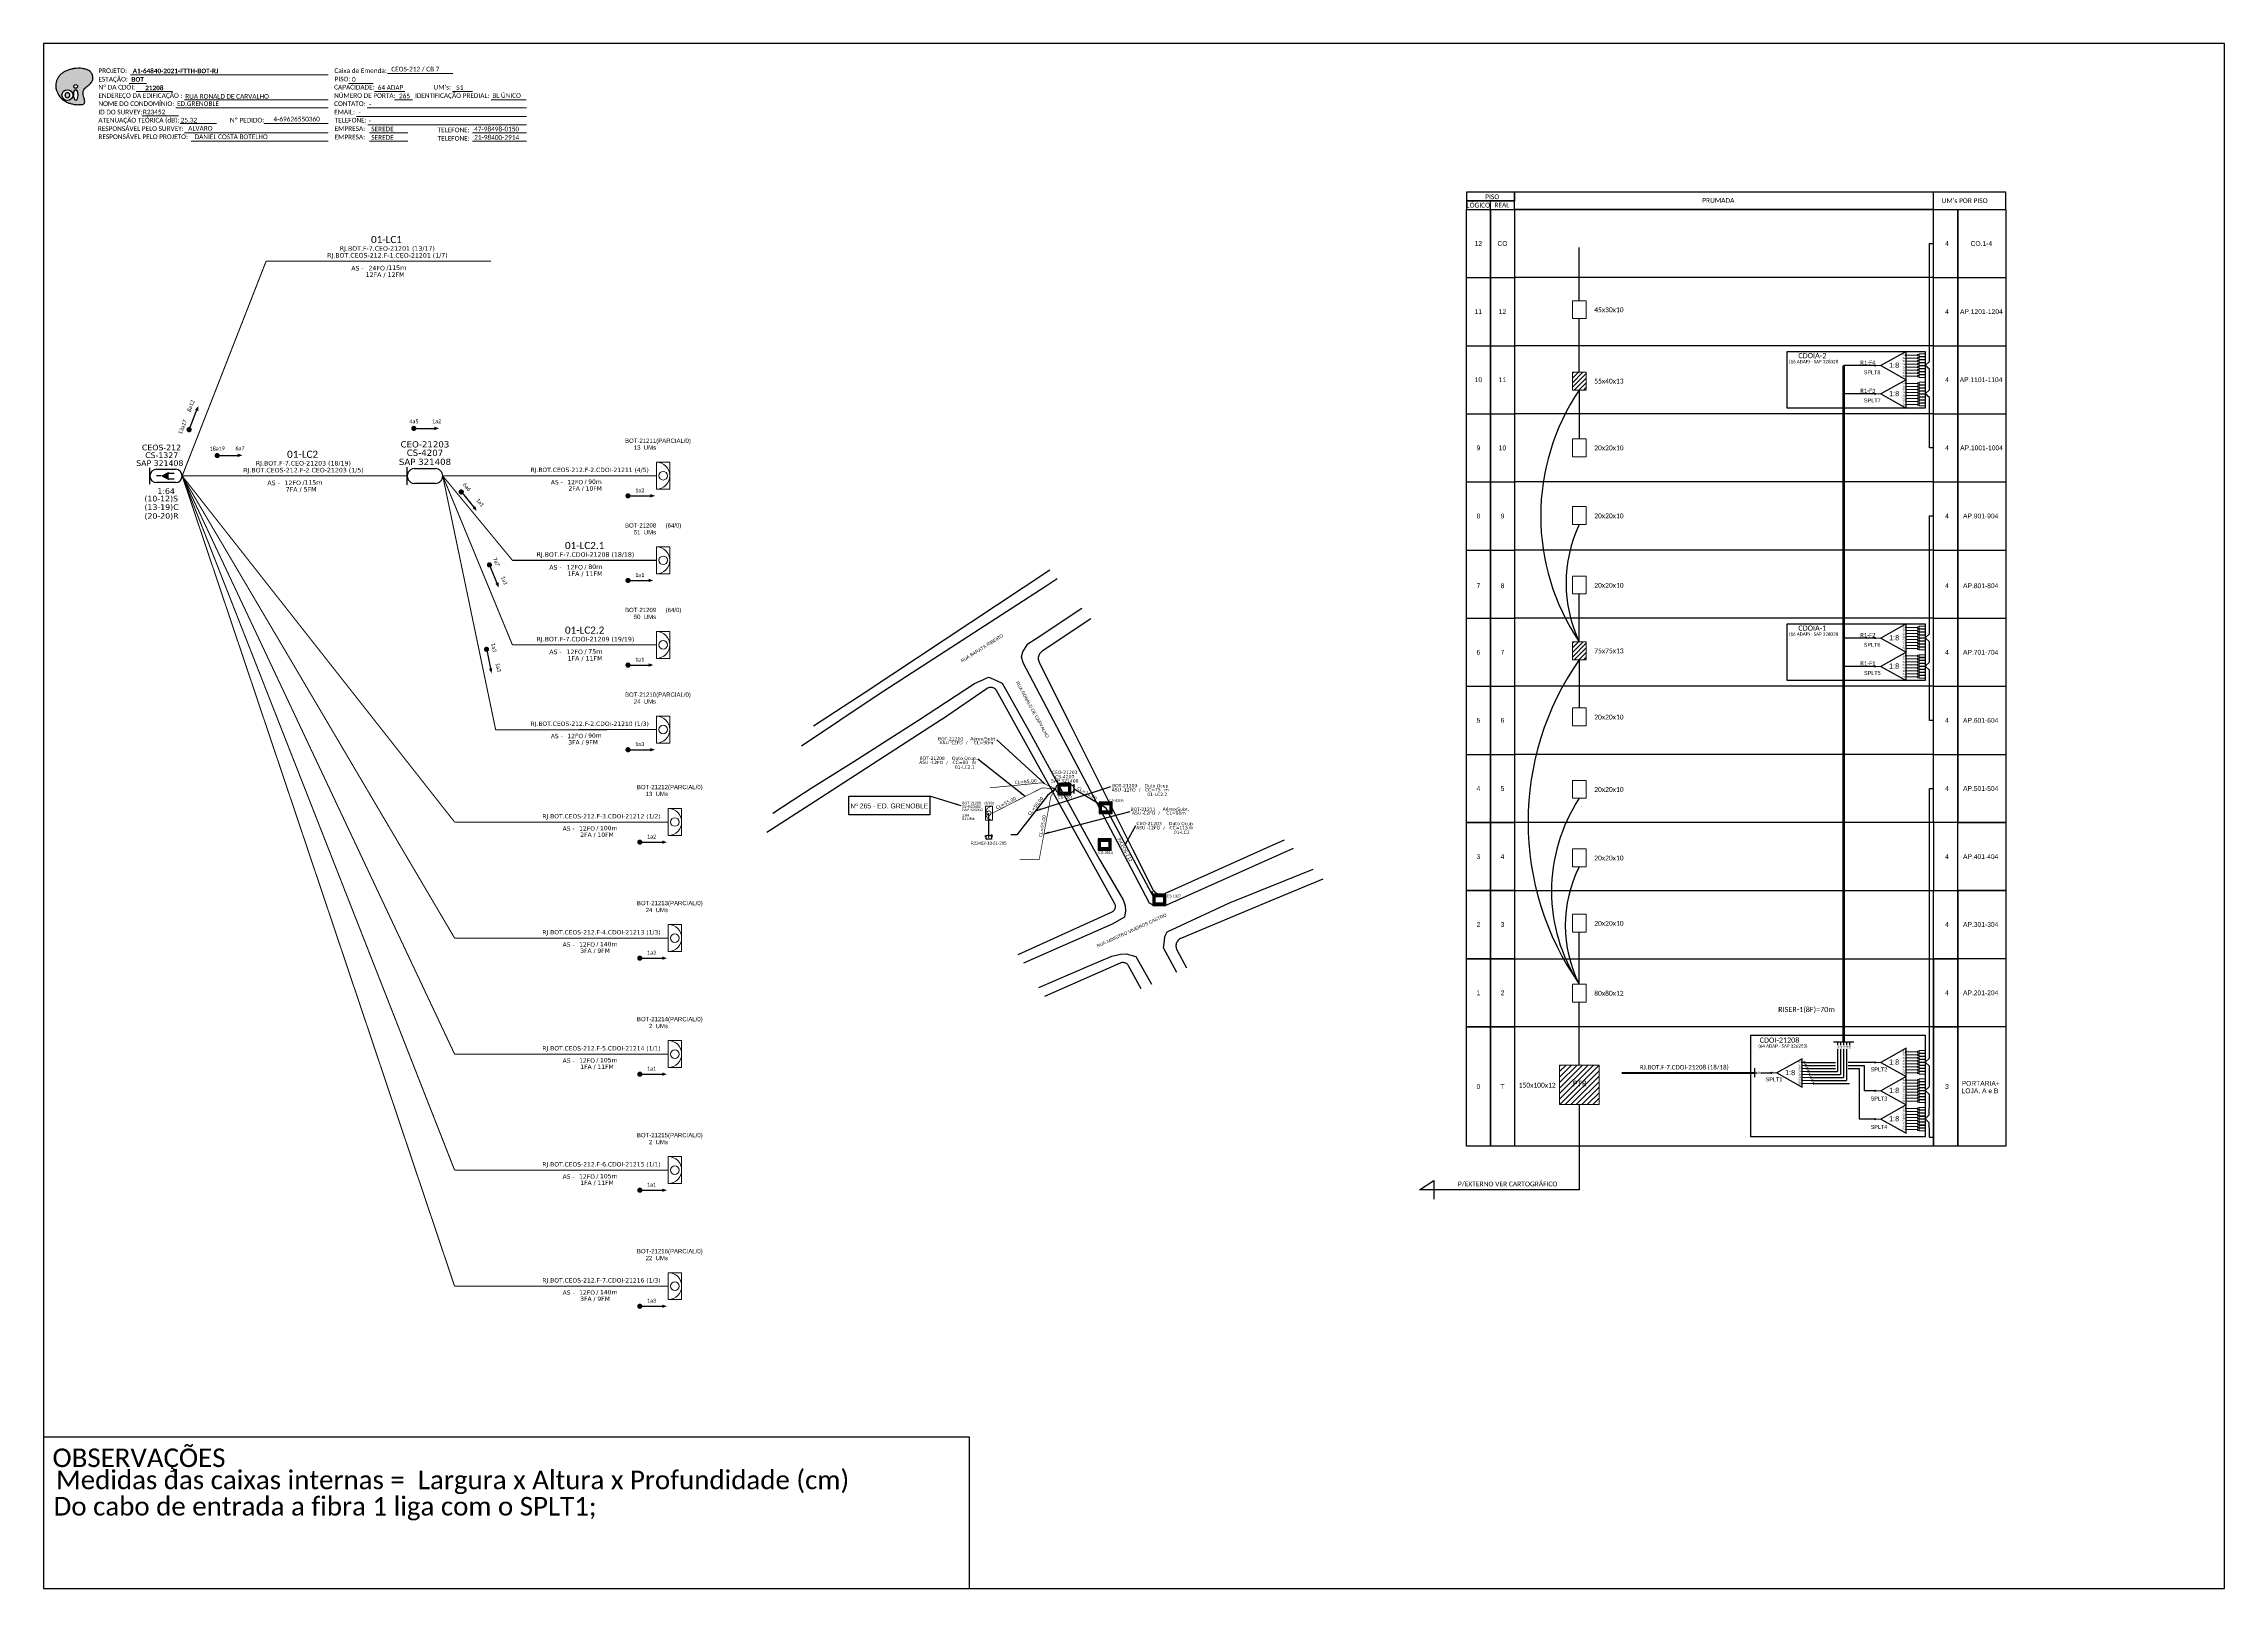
# Paper-space layout 'CDOI-21208' of a CAD drawing. Extents: x 1023 to 1862, y 11 to 605.
import ezdxf
from ezdxf.enums import TextEntityAlignment as Align

# ---------------------------------------------------------------- set-up
doc = ezdxf.new("R2010")
doc.units = ezdxf.units.DM
doc.header["$MEASUREMENT"] = 0
doc.header["$PDMODE"] = 33
doc.header["$PDSIZE"] = 1e-05
for name, color, linetype in [('10.0-Cartográfico', 252, 'Continuous'), ('10.1-Caixas Subterrâneas', 5, 'Continuous'), ('20.4-CEOS', 1, 'Continuous'), ('20.5-CEO', 1, 'Continuous'), ('CABO OPTICO EXISTENTE', 5, 'Continuous'), ('CAP a instalar', 1, 'Continuous'), ('CD de instalação futura', 8, 'Continuous'), ('celulas gpon', 7, 'Continuous'), ('label_cabos', 7, 'Continuous'), ('Legenda', 1, 'Continuous'), ('ml', 1, 'Continuous'), ('Segmento de Logradouro Texto', 238, 'Continuous'), ('SETA', 7, 'Continuous'), ('surveys', 7, 'Continuous'), ('surveys legendas', 7, 'Continuous'), ('UMS', 7, 'Continuous')]:
    doc.layers.add(name, color=color, linetype=linetype)
for name, color, linetype, lineweight in [("20.0-LEGENDA DOS CDO'S", 1, 'Continuous', 0), ('20.1-CDO_INTERIOR', 1, 'Continuous', 0), ('40.1-ETIQUETAS', 1, 'Continuous', 20)]:
    doc.layers.add(name, color=color, linetype=linetype, lineweight=lineweight)
doc.layers.add('DROP DE CLIENTE', color=140, linetype='Continuous', plot=False)
doc.layers.add('EXTRA', color=50, linetype='Continuous', plot=False)
doc.styles.add('ARIAL', font='arial.ttf')
doc.styles.add('DIGICADE', font='arial.ttf')
doc.styles.add('MtXpl_Calibri', font='calibri.ttf')
doc.styles.add('siredit', font='verdana.ttf')
doc.styles.add('WMF-Calibri0', font='calibri.ttf')
doc.styles.add('WMF-Calibri1', font='calibrib.ttf')
doc.linetypes.add('FENCELINE1', pattern='A,0.25,-0.1,[133,ltypeshp.shx,S=0.1,R=0,X=-0.1,Y=0],-0.1,1', length=1.45)
doc.linetypes.add('RESERVA', pattern='A,0.5,-0.15,["RESERVA",Standard,S=0.18,R=0,X=0,Y=-0.1],-1.3', length=1.95)
doc.dimstyles.new('CC', dxfattribs={"dimtxt": 1, "dimasz": 2, "dimexe": 0.18, "dimexo": 0.0625, "dimgap": 0.09, "dimtad": 0, "dimdec": 0, "dimrnd": 1, "dimzin": 0, "dimdsep": 46, "dimtxsty": 'siredit', "dimblk": 'NONE', "dimcen": 0, "dimse1": 1, "dimse2": 1, "dimsd1": 1, "dimsd2": 1, "dimclrt": 7, "dimadec": 0, "dimazin": 0, "dimtfac": 1, "dimtdec": 0, "dimtofl": 0, "dimtmove": 0, "dimatfit": 3, "dimfxl": 0, "dimtolj": 1, "dimtzin": 0, "dimarcsym": 0})
doc.dimstyles.new('CL', dxfattribs={"dimtxt": 1, "dimasz": 2, "dimexe": 0.18, "dimexo": 0.0625, "dimgap": 0.09, "dimtad": 0, "dimdec": 0, "dimrnd": 1, "dimzin": 0, "dimdsep": 46, "dimtxsty": 'siredit', "dimblk": 'NONE', "dimcen": 0, "dimse1": 1, "dimse2": 1, "dimsd1": 1, "dimsd2": 1, "dimclrt": 7, "dimadec": 0, "dimazin": 0, "dimtfac": 1, "dimtdec": 0, "dimtofl": 0, "dimtmove": 0, "dimatfit": 3, "dimfxl": 0, "dimtolj": 1, "dimtzin": 0, "dimarcsym": 0})

# ---------------------------------------------------------------- blocks, each defined once
blk = doc.blocks.new('Inst CDOI-64')
at = {"layer": '20.1-CDO_INTERIOR', "color": 1, "lineweight": 18}
blk.add_lwpolyline([(-2.12, -2.13), (-2.12, 2.12), (0, 2.12), (0.01, -2.13)], close=True, dxfattribs=at)
blk.add_circle((-1.06, 0), 0.68, dxfattribs=at)
blk.add_arc((0.01, 0), 2.13, 90.02759, 270.02759, dxfattribs=at)
at = {"layer": "20.0-LEGENDA DOS CDO'S", "style": 'ARIAL'}
for tag, p, rotation in [('SAP', (-9.3, 0.61), 359.97241), ('SURVEY', (-9.3, 1.6), 359.97241), ('FID', (-9.3, 2.69), 0.11799), ('1:XX', (-9.31, -1.08), 359.97241), ('UMS', (-9.31, -2.09), 359.97241)]:
    blk.add_attdef(tag, p, '', height=0.8, rotation=rotation, dxfattribs=at)
at = {"layer": "20.0-LEGENDA DOS CDO'S"}
for tag, p, style, flags in [('ID_ATIVIDADE', (-9.3, 3.78), 'ARIAL', 3), ('FATOR', (-1.5, 3.78), 'ARIAL', 1), ('QTDE', (-9.18, -3.66), 'DIGICADE', 3)]:
    blk.add_attdef(tag, p, '', height=0.8, rotation=0.11799, dxfattribs=dict(at, style=style, flags=flags))
at = {"layer": "20.0-LEGENDA DOS CDO'S", "style": 'ARIAL'}
blk.add_attdef('FIBRAS_UTILIZADAS', text='', height=0.8, rotation=359.97241, dxfattribs=at).set_placement((-0.99, 2.69), align=Align.CENTER)
blk = doc.blocks.new('*X32')
at = {"color": 0, "linetype": 'Continuous'}
for p, q in [((-1.25, 0.34099), (-0.49099, 1.1)), ((-1.25, 0.517767), (-0.667767, 1.1)), ((-1.25, 0.694544), (-0.844544, 1.1)), ((-1.25, 0.87132), (-1.02132, 1.1)), ((-1.25, 1.048097), (-1.198097, 1.1)), ((-1.25, 0.164214), (-0.8035, 0.610714)), ((-1.25, -0.012563), (-0.8035, 0.433937)), ((-1.25, -0.18934), (-0.8035, 0.25716)), ((-1.25, -0.366117), (-0.8035, 0.080383)), ((-0.789214, 0.625), (-0.314214, 1.1)), ((-0.612437, 0.625), (-0.137437, 1.1)), ((-0.43566, 0.625), (0.03934, 1.1)), ((-0.258883, 0.625), (0.216117, 1.1)), ((-0.082107, 0.625), (0.392893, 1.1)), ((0.09467, 0.625), (0.56967, 1.1)), ((0.271447, 0.625), (0.746447, 1.1)), ((0.448223, 0.625), (0.923223, 1.1)), ((0.625, 0.625), (1.1, 1.1)), ((0.801777, 0.625), (1.25, 1.073223)), ((0.8035, 0.449947), (1.25, 0.896447)), ((0.8035, 0.27317), (1.25, 0.71967)), ((0.8035, 0.096393), (1.25, 0.542893)), ((0.8035, -0.080383), (1.25, 0.366117)), ((0.8035, -0.25716), (1.25, 0.18934)), ((0.8035, -0.433937), (1.25, 0.012563)), ((-1.25, -0.542893), (-0.8035, -0.096393)), ((-1.25, -0.71967), (-0.8035, -0.27317)), ((-1.25, -0.896447), (-0.8035, -0.449947)), ((-1.25, -1.073223), (-0.801777, -0.625)), ((-1.1, -1.1), (-0.625, -0.625)), ((-0.923223, -1.1), (-0.448223, -0.625)), ((-0.746447, -1.1), (-0.271447, -0.625)), ((-0.56967, -1.1), (-0.09467, -0.625)), ((-0.392893, -1.1), (0.082107, -0.625)), ((-0.216117, -1.1), (0.258883, -0.625)), ((-0.03934, -1.1), (0.43566, -0.625)), ((0.137437, -1.1), (0.612437, -0.625)), ((0.314214, -1.1), (0.789214, -0.625)), ((0.49099, -1.1), (1.25, -0.34099)), ((0.667767, -1.1), (1.25, -0.517767)), ((0.8035, -0.610714), (1.25, -0.164214)), ((0.844544, -1.1), (1.25, -0.694544)), ((1.02132, -1.1), (1.25, -0.87132)), ((1.198097, -1.1), (1.25, -1.048097))]:
    blk.add_line(p, q, dxfattribs=at)
blk = doc.blocks.new('MANHOLE_MQ')
at = {"color": 0, "linetype": 'Continuous'}
for p, q in [((0.0000062, 0.0000057), (-0.0000063, 0.0000057)), ((-0.0000063, 0.0000057), (-0.0000063, -0.0000053)), ((-0.000004, 0.0000033), (0.000004, 0.0000033)), ((-0.000004, -0.0000029), (-0.000004, 0.0000033)), ((0.000004, 0.0000033), (0.000004, -0.0000029)), ((0.0000062, -0.0000053), (0.0000062, 0.0000057)), ((-0.0000063, -0.0000053), (0.0000062, -0.0000053)), ((0.000004, -0.0000029), (-0.000004, -0.0000029)), ((0.000004, -0.0000029), (0.000004, -0.0000029))]:
    blk.add_line(p, q, dxfattribs=at)
at = {"color": 0, "linetype": 'Continuous', "xscale": 5e-06, "yscale": 5e-06, "zscale": 1e-05}
blk.add_blockref('*X32', (0, 0.0000002), dxfattribs=at)
blk = doc.blocks.new('_None')
blk = doc.blocks.new('Inst CB DT OCUP CFOA-SM-ASU-120-S-12')
at = {"layer": 'label_cabos', "color": 0, "style": 'siredit'}
for tag, flags, p in [('ID_ATIVIDADE', 3, (1.31, 2.67)), ('FATOR', 1, (11.56, 2.55))]:
    blk.add_attdef(tag, text='', height=1, rotation=359.69001, dxfattribs=dict(at, flags=flags)).set_placement(p, align=Align.MIDDLE_CENTER)
for tag, p in [('TIPO_CABO', (1.26, 0)), ('DESTINO_CABO', (3.13, 1.26)), ('CABO', (4.69, -0.05)), ('/', (7.71, -0.05)), ('LANCE', (10.91, 0)), ('TIPO_CABO', (13.11, 1.24)), ('UND', (15.96, 0)), ('FID', (13.15, -1.41))]:
    blk.add_attdef(tag, text='', height=1, rotation=359.69001, dxfattribs=at).set_placement(p, align=Align.MIDDLE_CENTER)
blk.add_attdef('QTDE', (12.43, -0.47), '', height=1, rotation=359.69001, dxfattribs=at)
blk = doc.blocks.new('LEGENDA DOS CABOS')
at = {"layer": 'EXTRA', "style": 'siredit'}
for tag, p in [('ID', (4.6, 0.97)), ('XX', (9.03, 0.97))]:
    blk.add_attdef(tag, text='', height=0.48, rotation=359.69001, dxfattribs=at).set_placement(p, align=Align.MIDDLE_CENTER)
at = {"layer": 'Legenda', "color": 7, "style": 'siredit'}
for tag, p in [('TIPO_CABO', (1.31, 0)), ('CABO', (4.69, -0.05)), ('/', (6.81, -0.05)), ('METROS', (10.03, -0.05))]:
    blk.add_attdef(tag, text='', height=0.8, rotation=359.69001, dxfattribs=at).set_placement(p, align=Align.MIDDLE_CENTER)
blk = doc.blocks.new('ETIQUETA_RS5F')
at = {"layer": '40.1-ETIQUETAS', "color": 0, "style": 'siredit'}
blk.add_text('/', height=1.5, dxfattribs=at).set_placement((1.55, -1.95), align=Align.MIDDLE_RIGHT)
for tag, p in [('ETIQUETA_R_SECUNDARIA', (1.18, 2.1)), ('ETIQUETA_R_PRIMARIA', (1.18, 4.1)), ('F_ATIVAS/F_MORTAS', (1.11, -4.24))]:
    blk.add_attdef(tag, text='', height=1.5, dxfattribs=at).set_placement(p, align=Align.MIDDLE_CENTER)
for tag, p in [('TIPO_CABO', (-6.62, -2.12)), ('CAP_CABO', (0.37, -2.09))]:
    blk.add_attdef(tag, text='', height=1.5, dxfattribs=at).set_placement(p, align=Align.MIDDLE_RIGHT)
for tag, p in [('FUSÃO_1', (0.82, -8.39)), ('FUSÃO_2', (0.82, -10.6)), ('FUSÃO_3', (0.82, -12.93)), ('FUSÃO_4', (0.82, -15.14)), ('FUSÃO_5', (0.82, -17.16))]:
    blk.add_attdef(tag, text='', height=1.5, dxfattribs=at).set_placement(p, align=Align.CENTER)
blk.add_attdef('METROS', text='', height=1.5, dxfattribs=at).set_placement((2.11, -1.95), align=Align.MIDDLE_LEFT)
blk = doc.blocks.new('CDOI_INT')
at = {"layer": '20.1-CDO_INTERIOR', "color": 0, "lineweight": 18}
blk.add_lwpolyline([(4.25, -4.25), (4.25, 4.25), (0, 4.25), (0, -4.25)], close=True, dxfattribs=at)
blk.add_circle((2.12, 0), 1.36, dxfattribs=at)
blk.add_arc((0, 0), 4.25, 270, 90, dxfattribs=at)
at = {"layer": "20.0-LEGENDA DOS CDO'S", "color": 0, "style": 'ARIAL'}
for tag, p in [('SAP', (-0.08, 6.23)), ('CDO_N', (-0.08, 10.38)), ('SURVEY', (-0.08, 8.2)), ('SPLITER_1', (21.18, 10.38)), ('SPLITER_2', (21.19, 8.68)), ('1:XX', (5.94, -2.22)), ('UMS', (5.94, -4.24))]:
    blk.add_attdef(tag, p, '', height=1.36, dxfattribs=at)
blk.add_attdef('FIBRAS_UTILIZADAS', text='', height=1.36, dxfattribs=at).set_placement((15.34, 10.38), align=Align.CENTER)
blk = doc.blocks.new('CEOS_RP_CT_DRT')
at = {"layer": '20.4-CEOS', "color": 0}
for p, q in [((-4.54, 1.19), (-1.19, 1.19)), ((-1.19, -1.19), (-4.54, -1.19))]:
    blk.add_line(p, q, dxfattribs=at)
for points in [[(-5.73, -1.43), (-5.73, 1.44)], [(-3.79, 0), (-4.59, 0)], [(-2.47, 0.48), (-1.45, 0.48)], [(-2.47, -0.52), (-1.45, -0.52)]]:
    blk.add_lwpolyline(points, dxfattribs=at)
blk.add_lwpolyline([(-3.79, 0, 0, 1.47, 0), (-2.41, 0, 1.47, 1.47, 0)], format="xyseb", dxfattribs=at)
for centre, start, end in [((-4.54, 0), 90, 270), ((-1.19, 0), 270, 90)]:
    blk.add_arc(centre, 1.19, start, end, dxfattribs=at)
at = {"layer": '20.4-CEOS', "color": 7, "style": 'siredit'}
for tag, p in [('Nº_DA_CEOS', (-2.86, 5.6)), ('LOCAL', (-2.86, 4.24)), ('SAP', (-2.86, 2.78)), ('RACIO_SPLITAGEM', (-2.86, -1.88)), ('FIBRAS_SPLITTER', (-2.86, -3.58)), ('RESERVA_FINAIS', (-2.86, -6.39)), ('FIBRAS_TOP_C', (-2.86, -5.08))]:
    blk.add_attdef(tag, text='', height=1.01, dxfattribs=at).set_placement(p, align=Align.TOP_CENTER)
blk = doc.blocks.new('OI')
h = blk.add_hatch(color=40)
edge = h.paths.add_edge_path()
edge.add_spline(control_points=[(4.35, -0.67), (3.92, -0.99), (3.26, -1.5), (2.81, -2.59), (2.9, -3.5), (3.06, -4.27), (3.31, -4.85), (3.37, -5.39), (3.4, -5.88), (3.2, -6.4), (2.54, -6.61), (1.65, -6.63), (0.55, -6.67), (-0.56, -6.42), (-1.61, -6.14), (-2.77, -5.61), (-3.92, -4.77), (-4.89, -3.7), (-5.34, -2.65), (-5.6, -1.94), (-5.85, -0.96), (-5.71, 0.47), (-5.1, 2.02), (-4.14, 3.02), (-3.3, 3.61), (-2.37, 4.16), (-1.36, 4.44), (-0.56, 4.7), (0.79, 4.85), (2.24, 4.97), (3.79, 4.57), (4.67, 4.21), (5.44, 3.65), (5.76, 2.99), (6.03, 2.21), (6.01, 1.46), (5.72, 0.64), (5.31, 0.08), (4.88, -0.38), (4.51, -0.55), (4.35, -0.67)], knot_values=[0, 0, 0, 0, 1.60434, 2.417191, 3.427595, 4.282808, 4.776746, 5.304182, 5.888771, 6.258406, 6.858137, 7.79129, 8.986195, 10.124242, 11.187857, 12.242908, 13.953784, 15.414161, 16.515391, 17.349188, 17.675853, 19.552021, 21.515531, 22.568638, 23.63245, 24.621084, 25.782718, 26.745347, 27.142653, 29.870543, 31.004649, 31.921532, 32.709589, 33.801391, 34.042471, 35.192333, 35.971461, 36.628871, 37.254359, 37.836911, 37.836911, 37.836911, 37.836911], degree=3, periodic=0)
h.paths.add_polyline_path([(1.13, -0.87, -1), (-0.04, -0.87, -1)], flags=16)
edge = h.paths.add_edge_path(flags=16)
edge.add_ellipse((0.56, -3.59), major_axis=(-0.02, 1.71), ratio=0.361305, start_angle=0, end_angle=360)
h.paths.add_polyline_path([(-0.36, -3.62, -1), (-3.8, -3.62, -1)], flags=16)
edge = h.paths.add_edge_path(flags=0)
edge.add_ellipse((-2.08, -3.62), major_axis=(0, 0.885), ratio=0.758294, start_angle=0, end_angle=360)
at = {"color": 40}
for centre, radius in [((-2.08, -3.62), 1.72), ((0.54, -0.87), 0.587)]:
    blk.add_circle(centre, radius, dxfattribs=at)
blk.add_ellipse((-2.08, -3.62), major_axis=(0, 0.885), ratio=0.758294, start_param=-3.141592653589792, end_param=3.141592653589792, dxfattribs=at)
blk.add_ellipse((0.56, -3.59), major_axis=(-0.02, 1.71), ratio=0.361305, dxfattribs=at)
at = {"color": 40, "start_tangent": (-0.800898, -0.598801), "end_tangent": (-0.800898, -0.598801)}
blk.add_spline([(4.35, -0.67), (3.2, -1.78), (2.9, -2.54), (2.92, -3.55), (3.12, -4.38), (3.28, -4.85), (3.37, -5.37), (3.35, -5.95), (3.2, -6.29), (2.66, -6.55), (1.73, -6.63), (0.54, -6.62), (-0.58, -6.41), (-1.6, -6.11), (-2.56, -5.67), (-3.95, -4.67), (-4.89, -3.56), (-5.37, -2.56), (-5.64, -1.78), (-5.72, -1.46), (-5.63, 0.42), (-4.84, 2.22), (-4.13, 2.99), (-3.27, 3.62), (-2.4, 4.09), (-1.3, 4.47), (-0.37, 4.72), (0.02, 4.77), (2.75, 4.8), (3.85, 4.53), (4.69, 4.16), (5.31, 3.68), (5.85, 2.73), (5.93, 2.5), (5.94, 1.35), (5.67, 0.62), (5.29, 0.08), (4.84, -0.36), (4.35, -0.67)], degree=3, dxfattribs=at)
blk = doc.blocks.new('SURVEY_SURVEY')
for p, q in [((0, 0.0000127), (-0.0000126, 0.000009)), ((-0.0000126, 0.000009), (-0.0000086, 0.000009)), ((-0.0000086, 0), (-0.0000086, 0.000009)), ((0.0000086, 0), (-0.0000086, 0)), ((0, 0.0000127), (0.0000126, 0.000009)), ((0.0000084, 0.0000132), (0.0000098, 0.0000132)), ((0.0000084, 0.0000103), (0.0000084, 0.0000132)), ((0.0000126, 0.000009), (0.0000086, 0.000009)), ((0.0000086, 0.000009), (0.0000086, 0)), ((0.0000098, 0.0000132), (0.0000098, 0.0000099))]:
    blk.add_line(p, q)
blk = doc.blocks.new('SPLT_1-8_DIV_DIR')
h = blk.add_hatch(color=3)
h.dxf.hatch_style = 1
edge = h.paths.add_edge_path()
edge.add_arc((12.77, 4.04), 0.242, 0, 360)
h = blk.add_hatch(color=3)
h.dxf.hatch_style = 1
edge = h.paths.add_edge_path()
edge.add_arc((13.27, 2.88), 0.242, 0, 360)
h = blk.add_hatch(color=3)
h.dxf.hatch_style = 1
edge = h.paths.add_edge_path()
edge.add_arc((13.77, 1.73), 0.242, 0, 360)
h = blk.add_hatch(color=3)
h.dxf.hatch_style = 1
edge = h.paths.add_edge_path()
edge.add_arc((14.27, 0.58), 0.242, 0, 360)
h = blk.add_hatch(color=3)
h.dxf.hatch_style = 1
edge = h.paths.add_edge_path()
edge.add_arc((14.77, -0.58), 0.242, 0, 360)
h = blk.add_hatch(color=3)
h.dxf.hatch_style = 1
edge = h.paths.add_edge_path()
edge.add_arc((15.27, -1.73), 0.242, 0, 360)
h = blk.add_hatch(color=3)
h.dxf.hatch_style = 1
edge = h.paths.add_edge_path()
edge.add_arc((15.77, -2.88), 0.242, 0, 360)
h = blk.add_hatch(color=3)
h.dxf.hatch_style = 1
edge = h.paths.add_edge_path()
edge.add_arc((16.27, -4.04), 0.242, 0, 360)
at = {"color": 1, "lineweight": 0}
blk.add_lwpolyline([(2.22, 0), (0, 0)], dxfattribs=at)
at = {"color": 1}
blk.add_lwpolyline([(11.89, 5.45), (2.22, 0), (11.89, -5.45), (11.89, 5.45)], dxfattribs=at)
at = {"color": 7, "lineweight": 0}
for points in [[(12.77, 4.04), (11.89, 4.04)], [(11.89, 2.88), (13.27, 2.88)], [(11.89, 1.73), (13.77, 1.73)], [(11.89, 0.58), (14.27, 0.58)], [(11.89, -0.58), (14.77, -0.58)], [(11.89, -1.73), (15.27, -1.73)], [(11.89, -2.88), (15.77, -2.88)], [(11.89, -4.04), (16.27, -4.04)]]:
    blk.add_lwpolyline(points, dxfattribs=at)
at = {"color": 3}
for centre in [(12.77, 4.04), (13.27, 2.88), (13.77, 1.73), (14.27, 0.58), (14.77, -0.58), (15.27, -1.73), (15.77, -2.88), (16.27, -4.04)]:
    blk.add_circle(centre, 0.242, dxfattribs=at)
at = {"color": 1, "style": 'ARIAL'}
for s, height, p in [('1:8', 2, (5.35, -0.85)), ('S1', 0.75, (10.52, 3.77)), ('S2', 0.75, (10.52, 2.58)), ('S3', 0.75, (10.52, 1.37)), ('S4', 0.75, (10.52, 0.19)), ('S5', 0.75, (10.52, -1.02)), ('S6', 0.75, (10.52, -2.14)), ('S7', 0.75, (10.52, -3.24)), ('S8', 0.75, (10.52, -4.36))]:
    blk.add_text(s, height=height, dxfattribs=at).set_placement(p)
blk = doc.blocks.new('SPLT_1-8_SC-APC')
at = {"color": 1, "lineweight": 0}
blk.add_lwpolyline([(-17.04, -7.55), (-19.26, -7.55)], dxfattribs=at)
at = {"color": 1}
blk.add_lwpolyline([(-7.37, -2.1), (-17.04, -7.55), (-7.37, -13), (-7.37, -2.1)], dxfattribs=at)
at = {"color": 3, "lineweight": 0}
for points in [[(-2.99, -3.51), (-7.37, -3.51)], [(-7.37, -4.66), (-2.99, -4.66)], [(-7.37, -5.82), (-2.99, -5.82)], [(-7.37, -6.97), (-2.99, -6.97)], [(-7.37, -8.12), (-2.99, -8.12)], [(-2.41, -3.02), (-2.41, -4)], [(-2.41, -3.02), (0, -3.02)], [(-2.41, -4), (0, -4)], [(-2.41, -4.17), (-2.41, -5.16)], [(-2.41, -4.17), (0, -4.17)], [(-2.41, -5.16), (0, -5.16)], [(-2.41, -5.32), (-2.41, -6.31)], [(-2.41, -5.32), (0, -5.32)], [(-2.41, -6.31), (0, -6.31)], [(-2.41, -6.48), (-2.41, -7.46)], [(-2.41, -6.48), (0, -6.48)], [(-2.41, -7.46), (0, -7.46)], [(-2.41, -7.63), (-2.41, -8.62)], [(-2.41, -7.63), (0, -7.63)], [(-7.37, -9.28), (-2.99, -9.28)], [(-7.37, -10.43), (-2.99, -10.43)], [(-7.37, -11.58), (-2.99, -11.58)], [(-2.41, -8.62), (0, -8.62)], [(-2.41, -8.78), (-2.41, -9.77)], [(-2.41, -8.78), (0, -8.78)], [(-2.41, -9.77), (0, -9.77)], [(-2.41, -9.94), (-2.41, -10.92)], [(-2.41, -9.94), (0, -9.94)], [(-2.41, -10.92), (0, -10.92)], [(-2.41, -11.09), (-2.41, -12.08)], [(-2.41, -11.09), (0, -11.09)], [(-2.41, -12.08), (0, -12.08)]]:
    blk.add_lwpolyline(points, dxfattribs=at)
for points in [[(-2.99, -3.22), (-2.41, -3.22), (-2.41, -3.8), (-2.99, -3.8)], [(-2.99, -4.38), (-2.41, -4.38), (-2.41, -4.95), (-2.99, -4.95)], [(-2.99, -5.53), (-2.41, -5.53), (-2.41, -6.1), (-2.99, -6.1)], [(-2.99, -6.68), (-2.41, -6.68), (-2.41, -7.26), (-2.99, -7.26)], [(-2.99, -7.84), (-2.41, -7.84), (-2.41, -8.41), (-2.99, -8.41)], [(-2.99, -8.99), (-2.41, -8.99), (-2.41, -9.56), (-2.99, -9.56)], [(-2.99, -10.14), (-2.41, -10.14), (-2.41, -10.72), (-2.99, -10.72)], [(-2.99, -11.3), (-2.41, -11.3), (-2.41, -11.87), (-2.99, -11.87)]]:
    blk.add_lwpolyline(points, close=True, dxfattribs=at)
at = {"color": 1, "style": 'ARIAL'}
for s, height, p in [('1:8', 2, (-13.91, -8.4)), ('S1', 0.75, (-8.74, -3.78)), ('S2', 0.75, (-8.74, -4.97)), ('S3', 0.75, (-8.74, -6.18)), ('S4', 0.75, (-8.74, -7.36)), ('S5', 0.75, (-8.74, -8.57)), ('S6', 0.75, (-8.74, -9.69)), ('S7', 0.75, (-8.74, -10.78)), ('S8', 0.75, (-8.74, -11.9))]:
    blk.add_text(s, height=height, dxfattribs=at).set_placement(p)

psp = doc.layouts.new('CDOI-21208')

# ---------------------------------------------------------------- hatches: boundary and pattern name
h = psp.add_hatch()
h.set_pattern_fill('ANSI31', color=1, scale=10)
h.set_pattern_definition([(45, (-10576.6948, -1304.599), (-0.88388348, 0.88388348), [])])
h.paths.add_polyline_path([(1616.13, 478.39), (1610.83, 478.39), (1610.83, 471.5), (1616.13, 471.5)])
h = psp.add_hatch(color=3)
h.dxf.hatch_style = 1
edge = h.paths.add_edge_path()
edge.add_arc((1727.26, 480.88), 0.205, 0, 360)
h = psp.add_hatch(color=3)
h.dxf.hatch_style = 1
edge = h.paths.add_edge_path()
edge.add_arc((1727.26, 469.99), 0.205, 0, 360)
h = psp.add_hatch()
h.set_pattern_fill('ANSI31', color=1, scale=10)
h.set_pattern_definition([(45, (-10576.6948, -1408.324), (-0.88388348, 0.88388348), [])])
h.paths.add_polyline_path([(1616.13, 374.67), (1610.83, 374.67), (1610.83, 367.77), (1616.13, 367.77)])
h = psp.add_hatch(color=3)
h.dxf.hatch_style = 1
edge = h.paths.add_edge_path()
edge.add_arc((1727.26, 376.1), 0.205, 0, 360)
h = psp.add_hatch(color=3)
h.dxf.hatch_style = 1
edge = h.paths.add_edge_path()
edge.add_arc((1727.26, 365.21), 0.205, 0, 360)
h = psp.add_hatch()
h.set_pattern_fill('ANSI31', color=1, scale=12, style=0)
h.set_pattern_definition([(45, (872.304, -265.3574), (-1.0606602, 1.0606602), [])])
h.paths.add_polyline_path([(1621.06, 211.91), (1605.89, 211.91), (1605.89, 196.76), (1621.06, 196.76)])
h.paths.add_polyline_path([(1610.61, 202.85), (1617.13, 202.85), (1617.13, 206.8), (1610.61, 206.8)], flags=9)
h = psp.add_hatch(color=3)
h.dxf.hatch_style = 1
edge = h.paths.add_edge_path()
edge.add_arc((1727.26, 212.94), 0.256, 0, 360)
h = psp.add_hatch(color=3)
h.dxf.hatch_style = 1
edge = h.paths.add_edge_path()
edge.add_arc((1687.37, 208.9), 0.256, 0, 360)
h = psp.add_hatch(color=3)
h.dxf.hatch_style = 1
edge = h.paths.add_edge_path()
edge.add_arc((1727.26, 202.04), 0.256, 0, 360)
h = psp.add_hatch(color=3)
h.dxf.hatch_style = 1
edge = h.paths.add_edge_path()
edge.add_arc((1727.26, 191.15), 0.256, 0, 360)

# ---------------------------------------------------------------- linework, layer by layer
at = {"color": 0}
for p, q in [((1570.06, 540.94), (1579.32, 540.94)), ((1570.06, 514.74), (1570.06, 540.94)), ((1570.06, 540.94), (1579.32, 540.94)), ((1579.32, 540.94), (1579.32, 514.74)), ((1579.32, 540.94), (1588.58, 540.94)), ((1579.32, 514.74), (1579.32, 540.94)), ((1579.32, 540.94), (1588.58, 540.94)), ((1749.74, 540.94), (1588.58, 540.94)), ((1588.58, 540.94), (1588.58, 514.74)), ((1749.74, 540.94), (1588.58, 540.94)), ((1749.74, 540.94), (1759, 540.94)), ((1749.74, 514.74), (1749.74, 540.94)), ((1749.74, 540.94), (1759, 540.94)), ((1759, 540.94), (1777.52, 540.94)), ((1759, 514.74), (1759, 540.94)), ((1759, 540.94), (1759, 514.74)), ((1759, 540.94), (1777.52, 540.94)), ((1777.52, 540.94), (1777.52, 514.74)), ((1570.06, 514.74), (1579.32, 514.74)), ((1570.06, 488.55), (1570.06, 514.74)), ((1570.06, 514.74), (1579.32, 514.74)), ((1579.32, 514.74), (1579.32, 488.55)), ((1579.32, 514.74), (1588.58, 514.74)), ((1579.32, 488.55), (1579.32, 514.74)), ((1579.32, 514.74), (1588.58, 514.74)), ((1749.74, 514.74), (1588.58, 514.74)), ((1588.58, 514.74), (1588.58, 488.55)), ((1749.74, 514.74), (1588.58, 514.74)), ((1749.74, 514.74), (1759, 514.74)), ((1749.74, 488.55), (1749.74, 514.74)), ((1749.74, 514.74), (1759, 514.74)), ((1759, 514.74), (1777.52, 514.74)), ((1759, 488.55), (1759, 514.74)), ((1759, 514.74), (1759, 488.55)), ((1759, 514.74), (1777.52, 514.74)), ((1777.52, 514.74), (1777.52, 488.55)), ((1570.06, 488.55), (1579.32, 488.55)), ((1570.06, 462.35), (1570.06, 488.55)), ((1579.32, 488.55), (1579.32, 462.35)), ((1579.32, 488.55), (1588.58, 488.55)), ((1579.32, 462.35), (1579.32, 488.55)), ((1749.74, 488.55), (1588.58, 488.55)), ((1588.58, 488.55), (1588.58, 462.35)), ((1749.74, 488.55), (1759, 488.55)), ((1749.74, 462.35), (1749.74, 488.55)), ((1759, 488.55), (1777.52, 488.55)), ((1759, 462.35), (1759, 488.55)), ((1759, 488.55), (1759, 462.35)), ((1777.52, 488.55), (1777.52, 462.35)), ((1570.06, 462.35), (1579.32, 462.35)), ((1570.06, 436.16), (1570.06, 462.35)), ((1579.32, 462.35), (1579.32, 436.16)), ((1579.32, 462.35), (1588.58, 462.35)), ((1579.32, 436.16), (1579.32, 462.35)), ((1749.74, 462.35), (1588.58, 462.35)), ((1588.58, 462.35), (1588.58, 436.16)), ((1749.74, 462.35), (1759, 462.35)), ((1749.74, 436.16), (1749.74, 462.35)), ((1759, 462.35), (1777.52, 462.35)), ((1759, 436.16), (1759, 462.35)), ((1759, 462.35), (1759, 436.16)), ((1777.52, 462.35), (1777.52, 436.16)), ((1570.06, 436.16), (1579.32, 436.16)), ((1570.06, 409.96), (1570.06, 436.16)), ((1579.32, 436.16), (1579.32, 409.96)), ((1579.32, 436.16), (1588.58, 436.16)), ((1579.32, 409.96), (1579.32, 436.16)), ((1749.74, 436.16), (1588.58, 436.16)), ((1588.58, 436.16), (1588.58, 409.96)), ((1749.74, 436.16), (1759, 436.16)), ((1749.74, 409.96), (1749.74, 436.16)), ((1759, 436.16), (1777.52, 436.16)), ((1759, 409.96), (1759, 436.16)), ((1759, 436.16), (1759, 409.96)), ((1777.52, 436.16), (1777.52, 409.96)), ((1570.06, 409.96), (1579.32, 409.96)), ((1570.06, 383.77), (1570.06, 409.96)), ((1579.32, 409.96), (1579.32, 383.77)), ((1579.32, 409.96), (1588.58, 409.96)), ((1579.32, 383.77), (1579.32, 409.96)), ((1749.74, 409.96), (1588.58, 409.96)), ((1588.58, 409.96), (1588.58, 383.77)), ((1749.74, 409.96), (1759, 409.96)), ((1749.74, 383.77), (1749.74, 409.96)), ((1759, 409.96), (1777.52, 409.96)), ((1759, 383.77), (1759, 409.96)), ((1759, 409.96), (1759, 383.77)), ((1777.52, 409.96), (1777.52, 383.77)), ((1570.06, 383.77), (1579.32, 383.77)), ((1570.06, 357.57), (1570.06, 383.77)), ((1579.32, 383.77), (1579.32, 357.57)), ((1579.32, 383.77), (1588.58, 383.77)), ((1579.32, 357.57), (1579.32, 383.77)), ((1749.74, 383.77), (1588.58, 383.77)), ((1588.58, 383.77), (1588.58, 357.57)), ((1749.74, 383.77), (1759, 383.77)), ((1749.74, 357.57), (1749.74, 383.77)), ((1759, 383.77), (1777.52, 383.77)), ((1759, 357.57), (1759, 383.77)), ((1759, 383.77), (1759, 357.57)), ((1777.52, 383.77), (1777.52, 357.57)), ((1570.06, 357.57), (1579.32, 357.57)), ((1570.06, 331.38), (1570.06, 357.57)), ((1579.32, 357.57), (1579.32, 331.38)), ((1579.32, 357.57), (1588.58, 357.57)), ((1579.32, 331.38), (1579.32, 357.57)), ((1749.74, 357.57), (1588.58, 357.57)), ((1588.58, 357.57), (1588.58, 331.38)), ((1749.74, 357.57), (1759, 357.57)), ((1749.74, 331.38), (1749.74, 357.57)), ((1759, 357.57), (1777.52, 357.57)), ((1759, 331.38), (1759, 357.57)), ((1759, 357.57), (1759, 331.38)), ((1777.52, 357.57), (1777.52, 331.38)), ((1749.74, 331.38), (1588.58, 331.38)), ((1749.74, 305.18), (1588.58, 305.18)), ((1749.74, 305.18), (1749.74, 278.99)), ((1588.58, 278.99), (1749.74, 278.99)), ((1588.58, 252.79), (1749.74, 252.79)), ((1749.74, 252.79), (1749.74, 226.6)), ((1759, 226.6), (1759, 252.79)), ((1777.52, 252.79), (1777.52, 226.6)), ((1749.74, 226.6), (1588.58, 226.6)), ((1749.74, 226.6), (1749.74, 180.76)), ((1777.52, 226.6), (1759, 226.6)), ((1759, 180.76), (1759, 226.6)), ((1777.52, 226.6), (1777.52, 180.76)), ((1749.74, 180.76), (1588.58, 180.76)), ((1777.52, 180.76), (1759, 180.76))]:
    psp.add_line(p, q, dxfattribs=at)
for points in [[(1022.97, 10.7), (1861.54, 10.7), (1861.54, 604.7), (1022.97, 604.7), (1022.97, 10.7)], [(1022.97, 69), (1378.92, 69)]]:
    psp.add_lwpolyline(points)
at = {"color": 7, "lineweight": 0}
for points in [[(1055.93, 589.38), (1062.48, 589.38)], [(1056.44, 592.66), (1132.42, 592.66)], [(1140.21, 589.42), (1149.7, 589.42)], [(1155.26, 593.15), (1180.39, 593.15)], [(1058.59, 586.31), (1072.53, 586.31)], [(1073.75, 579.96), (1132.42, 579.96)], [(1077.16, 583.07), (1132.42, 583.07)], [(1147.38, 579.96), (1208.61, 579.96)], [(1150.26, 586.31), (1161.88, 586.31)], [(1157.85, 583.07), (1164.79, 583.07)], [(1180.2, 586.31), (1187.87, 586.31)], [(1195.02, 583.07), (1208.58, 583.07)], [(1060.91, 576.89), (1074.85, 576.89)], [(1075.45, 573.93), (1089.39, 573.93)], [(1077.16, 570.37), (1132.42, 570.37)], [(1107.78, 573.93), (1132.27, 573.93)], [(1108.28, 573.94), (1132.43, 573.94)], [(1143.34, 576.72), (1208.61, 576.72)], [(1147.62, 573.48), (1208.61, 573.48)], [(1148.23, 570.37), (1163.03, 570.37)], [(1187.84, 570.37), (1208.61, 570.37)], [(1079.65, 567.14), (1132.42, 567.14)], [(1148.23, 567.14), (1163.03, 567.14)], [(1187.84, 567.14), (1208.61, 567.14)]]:
    psp.add_lwpolyline(points, dxfattribs=at)
at = {"color": 0}
for points in [[(1570.06, 544.23), (1588.58, 544.23), (1588.58, 547.52), (1570.06, 547.52)], [(1570.06, 540.94), (1588.58, 540.94), (1588.58, 544.23), (1570.06, 544.23)], [(1570.06, 331.38), (1579.32, 331.38), (1579.32, 305.18), (1570.06, 305.18)], [(1579.32, 331.38), (1588.58, 331.38), (1588.58, 305.18), (1579.32, 305.18)], [(1749.74, 331.38), (1759, 331.38), (1759, 305.18), (1749.74, 305.18)], [(1759, 331.38), (1777.52, 331.38), (1777.52, 305.18), (1759, 305.18)], [(1570.06, 305.18), (1579.32, 305.18), (1579.32, 278.99), (1570.06, 278.99)], [(1579.32, 305.18), (1588.58, 305.18), (1588.58, 278.99), (1579.32, 278.99)], [(1759, 305.18), (1777.52, 305.18), (1777.52, 278.99), (1759, 278.99)], [(1570.06, 278.99), (1579.32, 278.99), (1579.32, 252.79), (1570.06, 252.79)], [(1579.32, 278.99), (1588.58, 278.99), (1588.58, 252.79), (1579.32, 252.79)], [(1749.74, 278.99), (1759, 278.99), (1759, 252.79), (1749.74, 252.79)], [(1759, 278.99), (1777.52, 278.99), (1777.52, 252.79), (1759, 252.79)], [(1570.06, 252.79), (1579.32, 252.79), (1579.32, 226.6), (1570.06, 226.6)], [(1579.32, 252.79), (1588.58, 252.79), (1588.58, 226.6), (1579.32, 226.6)], [(1749.74, 252.79), (1759, 252.79), (1759, 226.6), (1749.74, 226.6)], [(1570.06, 226.6), (1579.32, 226.6), (1579.32, 180.76), (1570.06, 180.76)], [(1579.32, 226.6), (1588.58, 226.6), (1588.58, 180.76), (1579.32, 180.76)], [(1749.74, 226.6), (1759, 226.6), (1759, 180.76), (1749.74, 180.76)]]:
    psp.add_lwpolyline(points, close=True, dxfattribs=at)
for points in [[(1588.58, 540.94), (1777.52, 540.94), (1777.52, 547.52), (1588.58, 547.52), (1588.58, 547.52), (1588.58, 544.23)], [(1749.73, 540.94), (1749.73, 547.52)], [(1579.32, 540.94), (1579.32, 544.23)]]:
    psp.add_lwpolyline(points, dxfattribs=at)
at = {"color": 3}
for points in [[(1613.48, 505.85), (1613.48, 526.29)], [(1748.09, 472.74), (1748.09, 472.74), (1748.09, 479.46), (1746.52, 480.97), (1748.09, 482.47), (1748.09, 527.84), (1749.74, 527.84)], [(1613.48, 478.39), (1613.48, 498.96)], [(1613.48, 471.5), (1613.48, 452.73)], [(1749.74, 449.26), (1748.09, 449.26), (1748.09, 468.56), (1746.52, 470.07), (1748.09, 471.58), (1748.09, 472.74)], [(1748.09, 367.96), (1748.09, 367.96), (1748.09, 374.68), (1746.52, 376.19), (1748.09, 377.69), (1748.09, 423.06), (1749.74, 423.06)], [(1613.48, 374.67), (1613.48, 393.07)], [(1613.48, 367.77), (1613.48, 349.23)], [(1749.74, 344.48), (1748.09, 344.48), (1748.09, 363.78), (1746.52, 365.29), (1748.09, 366.8), (1748.09, 367.96)], [(1748.09, 220.49), (1748.09, 318.28), (1749.74, 318.28)], [(1613.48, 243.03), (1613.48, 263.03)], [(1613.48, 211.94), (1613.48, 236.13)], [(1748.09, 207.54), (1748.09, 211.52), (1746.52, 213.02), (1748.09, 214.53), (1748.09, 220.49)], [(1700.52, 211.79), (1711.96, 211.79)], [(1701.02, 210.63), (1711.96, 210.63)], [(1680.83, 208.9), (1681.82, 208.9)], [(1683.1, 208.9), (1687.37, 208.9)], [(1748.09, 198.4), (1748.09, 200.62), (1746.52, 202.13), (1748.09, 203.63), (1748.09, 207.54)], [(1748.09, 185.97), (1748.07, 189.72), (1746.5, 191.23), (1748.07, 192.74), (1748.09, 198.4)], [(1748.09, 184.24), (1748.09, 185.97)], [(1748.09, 184.25), (1749.74, 184.25)]]:
    psp.add_lwpolyline(points, dxfattribs=at)
at = {"color": 0, "lineweight": 0}
for points in [[(1610.83, 505.85), (1616.13, 505.85), (1616.13, 498.96), (1610.83, 498.96)], [(1610.83, 452.73), (1616.13, 452.73), (1616.13, 445.84), (1610.83, 445.84)], [(1610.83, 426.69), (1616.13, 426.69), (1616.13, 419.79), (1610.83, 419.79)], [(1610.83, 399.97), (1616.13, 399.97), (1616.13, 393.07), (1610.83, 393.07)], [(1610.83, 349.23), (1616.13, 349.23), (1616.13, 342.34), (1610.83, 342.34)], [(1610.83, 321.4), (1616.13, 321.4), (1616.13, 314.5), (1610.83, 314.5)], [(1610.83, 295.03), (1616.13, 295.03), (1616.13, 288.14), (1610.83, 288.14)], [(1610.83, 269.93), (1616.13, 269.93), (1616.13, 263.03), (1610.83, 263.03)], [(1610.83, 243.03), (1616.13, 243.03), (1616.13, 236.13), (1610.83, 236.13)]]:
    psp.add_lwpolyline(points, close=True, dxfattribs=at)
at = {"color": 1, "lineweight": 0}
for points in [[(1610.83, 478.39), (1616.13, 478.39), (1616.13, 471.5), (1610.83, 471.5)], [(1610.83, 374.67), (1616.13, 374.67), (1616.13, 367.77), (1610.83, 367.77)], [(1605.89, 211.94), (1621.06, 211.94), (1621.06, 196.76), (1605.89, 196.76)]]:
    psp.add_lwpolyline(points, close=True, dxfattribs=at)
at = {"color": 1}
for points in [[(1746.52, 464.54), (1746.52, 464.54), (1746.52, 464.54), (1693.39, 464.54), (1693.39, 486.33), (1693.39, 486.33)], [(1739.16, 486.33), (1729.49, 480.88), (1739.16, 475.43), (1739.16, 486.33)], [(1739.16, 475.43), (1729.49, 469.99), (1739.16, 464.54), (1739.16, 475.43)], [(1746.52, 359.76), (1746.52, 359.76), (1746.52, 359.76), (1693.39, 359.76), (1693.39, 381.55), (1693.39, 381.55)], [(1739.16, 381.55), (1729.49, 376.1), (1739.16, 370.65), (1739.16, 381.55)], [(1739.16, 370.65), (1729.49, 365.21), (1739.16, 359.76), (1739.16, 370.65)], [(1746.5, 184.31), (1746.5, 184.31), (1746.5, 184.31), (1679.42, 184.31), (1679.42, 223.43), (1679.42, 223.43)], [(1680.83, 210.74), (1680.83, 207.31)]]:
    psp.add_lwpolyline(points, dxfattribs=at)
for points in [[(1693.39, 486.33), (1746.52, 486.33), (1746.52, 464.54), (1693.39, 464.54)], [(1693.39, 381.55), (1746.52, 381.55), (1746.52, 359.76), (1693.39, 359.76)], [(1679.42, 223.43), (1746.5, 223.43), (1746.5, 184.31), (1679.42, 184.31)]]:
    psp.add_lwpolyline(points, close=True, dxfattribs=at)
at = {"color": 5, "const_width": 1}
psp.add_lwpolyline([(1715.1, 220.81), (1715.1, 480.88)], dxfattribs=at)
at = {"color": 5}
for points in [[(1727.06, 480.88), (1715.1, 480.88)], [(1727.06, 469.99), (1715.1, 469.99)], [(1727.06, 376.1), (1715.1, 376.1)], [(1727.06, 365.21), (1715.1, 365.21)], [(1711.21, 220.81), (1719, 220.81)], [(1712.79, 220.81), (1712.79, 219.54)], [(1713.95, 220.81), (1713.95, 219.54)], [(1715.1, 220.81), (1715.1, 219.54)], [(1716.26, 220.81), (1716.26, 219.57)], [(1717.42, 220.81), (1717.42, 219.57)], [(1712.77, 218), (1712.77, 209.48)], [(1713.93, 218), (1713.93, 208.33)], [(1715.08, 218), (1715.08, 207.17)], [(1716.24, 218), (1716.24, 206.02)], [(1701.52, 209.48), (1712.77, 209.48)], [(1702.02, 208.33), (1713.93, 208.33)], [(1702.52, 207.17), (1715.08, 207.17)], [(1703.02, 206.02), (1716.24, 206.02)], [(1717.4, 204.87), (1717.4, 204.87)]]:
    psp.add_lwpolyline(points, dxfattribs=at)
at = {"color": 1, "lineweight": 0}
for points in [[(1729.49, 480.88), (1727.26, 480.88)], [(1729.49, 469.99), (1727.26, 469.99)], [(1729.49, 376.1), (1727.26, 376.1)], [(1729.49, 365.21), (1727.26, 365.21)]]:
    psp.add_lwpolyline(points, dxfattribs=at)
at = {"color": 3, "lineweight": 0}
for points in [[(1743.53, 484.92), (1739.16, 484.92)], [(1739.16, 483.77), (1743.53, 483.77)], [(1739.16, 482.61), (1743.53, 482.61)], [(1739.16, 481.46), (1743.53, 481.46)], [(1739.16, 480.31), (1743.53, 480.31)], [(1739.16, 479.15), (1743.53, 479.15)], [(1739.16, 478), (1743.53, 478)], [(1744.11, 485.41), (1744.11, 484.43)], [(1744.11, 485.41), (1746.52, 485.41)], [(1744.11, 484.43), (1746.52, 484.43)], [(1744.11, 484.26), (1744.11, 483.27)], [(1744.11, 484.26), (1746.52, 484.26)], [(1744.11, 483.27), (1746.52, 483.27)], [(1744.11, 483.11), (1744.11, 482.12)], [(1744.11, 483.11), (1746.52, 483.11)], [(1744.11, 482.12), (1746.52, 482.12)], [(1744.11, 481.95), (1744.11, 480.97)], [(1744.11, 481.95), (1746.52, 481.95)], [(1744.11, 480.97), (1746.52, 480.97)], [(1744.11, 480.8), (1744.11, 479.81)], [(1744.11, 480.8), (1746.52, 480.8)], [(1744.11, 479.81), (1746.52, 479.81)], [(1744.11, 479.65), (1744.11, 478.66)], [(1744.11, 479.65), (1746.52, 479.65)], [(1744.11, 478.66), (1746.52, 478.66)], [(1744.11, 478.49), (1744.11, 477.51)], [(1744.11, 478.49), (1746.52, 478.49)], [(1739.16, 476.85), (1743.53, 476.85)], [(1743.53, 474.02), (1739.16, 474.02)], [(1739.16, 472.87), (1743.53, 472.87)], [(1739.16, 471.72), (1743.53, 471.72)], [(1739.16, 470.56), (1743.53, 470.56)], [(1744.11, 477.51), (1746.52, 477.51)], [(1744.11, 477.34), (1744.11, 476.35)], [(1744.11, 477.34), (1746.52, 477.34)], [(1744.11, 476.35), (1746.52, 476.35)], [(1744.11, 474.51), (1744.11, 473.53)], [(1744.11, 474.51), (1746.52, 474.51)], [(1744.11, 473.53), (1746.52, 473.53)], [(1744.11, 473.36), (1744.11, 472.38)], [(1744.11, 473.36), (1746.52, 473.36)], [(1744.11, 472.38), (1746.52, 472.38)], [(1744.11, 472.21), (1744.11, 471.22)], [(1744.11, 472.21), (1746.52, 472.21)], [(1744.11, 471.22), (1746.52, 471.22)], [(1744.11, 471.06), (1744.11, 470.07)], [(1744.11, 471.06), (1746.52, 471.06)], [(1744.11, 470.07), (1746.52, 470.07)], [(1744.11, 469.9), (1744.11, 468.92)], [(1744.11, 469.9), (1746.52, 469.9)], [(1739.16, 469.41), (1743.53, 469.41)], [(1739.16, 468.26), (1743.53, 468.26)], [(1739.16, 467.1), (1743.53, 467.1)], [(1739.16, 465.95), (1743.53, 465.95)], [(1744.11, 468.92), (1746.52, 468.92)], [(1744.11, 468.75), (1744.11, 467.76)], [(1744.11, 468.75), (1746.52, 468.75)], [(1744.11, 467.76), (1746.52, 467.76)], [(1744.11, 467.6), (1744.11, 466.61)], [(1744.11, 467.6), (1746.52, 467.6)], [(1744.11, 466.61), (1746.52, 466.61)], [(1744.11, 466.44), (1744.11, 465.46)], [(1744.11, 466.44), (1746.52, 466.44)], [(1744.11, 465.46), (1746.52, 465.46)], [(1743.53, 380.14), (1739.16, 380.14)], [(1739.16, 378.99), (1743.53, 378.99)], [(1739.16, 377.83), (1743.53, 377.83)], [(1744.11, 380.63), (1744.11, 379.65)], [(1744.11, 380.63), (1746.52, 380.63)], [(1744.11, 379.65), (1746.52, 379.65)], [(1744.11, 379.48), (1744.11, 378.49)], [(1744.11, 379.48), (1746.52, 379.48)], [(1744.11, 378.49), (1746.52, 378.49)], [(1744.11, 378.33), (1744.11, 377.34)], [(1744.11, 378.33), (1746.52, 378.33)], [(1739.16, 376.68), (1743.53, 376.68)], [(1739.16, 375.53), (1743.53, 375.53)], [(1739.16, 374.37), (1743.53, 374.37)], [(1739.16, 373.22), (1743.53, 373.22)], [(1739.16, 372.07), (1743.53, 372.07)], [(1743.53, 369.24), (1739.16, 369.24)], [(1744.11, 377.34), (1746.52, 377.34)], [(1744.11, 377.17), (1744.11, 376.19)], [(1744.11, 377.17), (1746.52, 377.17)], [(1744.11, 376.19), (1746.52, 376.19)], [(1744.11, 376.02), (1744.11, 375.03)], [(1744.11, 376.02), (1746.52, 376.02)], [(1744.11, 375.03), (1746.52, 375.03)], [(1744.11, 374.87), (1744.11, 373.88)], [(1744.11, 374.87), (1746.52, 374.87)], [(1744.11, 373.88), (1746.52, 373.88)], [(1744.11, 373.71), (1744.11, 372.73)], [(1744.11, 373.71), (1746.52, 373.71)], [(1744.11, 372.73), (1746.52, 372.73)], [(1744.11, 372.56), (1744.11, 371.57)], [(1744.11, 372.56), (1746.52, 372.56)], [(1744.11, 371.57), (1746.52, 371.57)], [(1744.11, 369.73), (1744.11, 368.75)], [(1744.11, 369.73), (1746.52, 369.73)], [(1739.16, 368.09), (1743.53, 368.09)], [(1739.16, 366.94), (1743.53, 366.94)], [(1739.16, 365.78), (1743.53, 365.78)], [(1739.16, 364.63), (1743.53, 364.63)], [(1739.16, 363.48), (1743.53, 363.48)], [(1739.16, 362.32), (1743.53, 362.32)], [(1739.16, 361.17), (1743.53, 361.17)], [(1744.11, 368.75), (1746.52, 368.75)], [(1744.11, 368.58), (1744.11, 367.6)], [(1744.11, 368.58), (1746.52, 368.58)], [(1744.11, 367.6), (1746.52, 367.6)], [(1744.11, 367.43), (1744.11, 366.44)], [(1744.11, 367.43), (1746.52, 367.43)], [(1744.11, 366.44), (1746.52, 366.44)], [(1744.11, 366.28), (1744.11, 365.29)], [(1744.11, 366.28), (1746.52, 366.28)], [(1744.11, 365.29), (1746.52, 365.29)], [(1744.11, 365.12), (1744.11, 364.14)], [(1744.11, 365.12), (1746.52, 365.12)], [(1744.11, 364.14), (1746.52, 364.14)], [(1744.11, 363.97), (1744.11, 362.98)], [(1744.11, 363.97), (1746.52, 363.97)], [(1744.11, 362.98), (1746.52, 362.98)], [(1744.11, 362.82), (1744.11, 361.83)], [(1744.11, 362.82), (1746.52, 362.82)], [(1744.11, 361.83), (1746.52, 361.83)], [(1744.11, 361.66), (1744.11, 360.68)], [(1744.11, 361.66), (1746.52, 361.66)], [(1744.11, 360.68), (1746.52, 360.68)]]:
    psp.add_lwpolyline(points, dxfattribs=at)
for points in [[(1743.53, 485.2), (1744.11, 485.2), (1744.11, 484.63), (1743.53, 484.63)], [(1743.53, 484.05), (1744.11, 484.05), (1744.11, 483.48), (1743.53, 483.48)], [(1743.53, 482.9), (1744.11, 482.9), (1744.11, 482.33), (1743.53, 482.33)], [(1743.53, 481.75), (1744.11, 481.75), (1744.11, 481.17), (1743.53, 481.17)], [(1743.53, 480.59), (1744.11, 480.59), (1744.11, 480.02), (1743.53, 480.02)], [(1743.53, 479.44), (1744.11, 479.44), (1744.11, 478.87), (1743.53, 478.87)], [(1743.53, 478.29), (1744.11, 478.29), (1744.11, 477.71), (1743.53, 477.71)], [(1743.53, 477.13), (1744.11, 477.13), (1744.11, 476.56), (1743.53, 476.56)], [(1743.53, 474.31), (1744.11, 474.31), (1744.11, 473.74), (1743.53, 473.74)], [(1743.53, 473.15), (1744.11, 473.15), (1744.11, 472.58), (1743.53, 472.58)], [(1743.53, 472), (1744.11, 472), (1744.11, 471.43), (1743.53, 471.43)], [(1743.53, 470.85), (1744.11, 470.85), (1744.11, 470.28), (1743.53, 470.28)], [(1743.53, 469.7), (1744.11, 469.7), (1744.11, 469.12), (1743.53, 469.12)], [(1743.53, 468.54), (1744.11, 468.54), (1744.11, 467.97), (1743.53, 467.97)], [(1743.53, 467.39), (1744.11, 467.39), (1744.11, 466.82), (1743.53, 466.82)], [(1743.53, 466.24), (1744.11, 466.24), (1744.11, 465.66), (1743.53, 465.66)], [(1743.53, 380.42), (1744.11, 380.42), (1744.11, 379.85), (1743.53, 379.85)], [(1743.53, 379.27), (1744.11, 379.27), (1744.11, 378.7), (1743.53, 378.7)], [(1743.53, 378.12), (1744.11, 378.12), (1744.11, 377.55), (1743.53, 377.55)], [(1743.53, 376.97), (1744.11, 376.97), (1744.11, 376.39), (1743.53, 376.39)], [(1743.53, 375.81), (1744.11, 375.81), (1744.11, 375.24), (1743.53, 375.24)], [(1743.53, 374.66), (1744.11, 374.66), (1744.11, 374.09), (1743.53, 374.09)], [(1743.53, 373.51), (1744.11, 373.51), (1744.11, 372.93), (1743.53, 372.93)], [(1743.53, 372.35), (1744.11, 372.35), (1744.11, 371.78), (1743.53, 371.78)], [(1743.53, 369.53), (1744.11, 369.53), (1744.11, 368.96), (1743.53, 368.96)], [(1743.53, 368.37), (1744.11, 368.37), (1744.11, 367.8), (1743.53, 367.8)], [(1743.53, 367.22), (1744.11, 367.22), (1744.11, 366.65), (1743.53, 366.65)], [(1743.53, 366.07), (1744.11, 366.07), (1744.11, 365.5), (1743.53, 365.5)], [(1743.53, 364.92), (1744.11, 364.92), (1744.11, 364.34), (1743.53, 364.34)], [(1743.53, 363.76), (1744.11, 363.76), (1744.11, 363.19), (1743.53, 363.19)], [(1743.53, 362.61), (1744.11, 362.61), (1744.11, 362.04), (1743.53, 362.04)], [(1743.53, 361.46), (1744.11, 361.46), (1744.11, 360.88), (1743.53, 360.88)]]:
    psp.add_lwpolyline(points, close=True, dxfattribs=at)
for points, const_width in [([(1078.73, 455.78, 1), (1079.09, 456.71, 1)], 0.999), ([(1089.23, 446.28, 1), (1090.23, 446.3, 1)], 0.999), ([(1183.26, 432.69, 1), (1183.89, 431.91, 1)], 1), ([(1194.21, 404.72, 1), (1194.59, 403.79, 1)], 1), ([(1247.19, 398.27, 1), (1248.19, 398.27, 1)], 1), ([(1247.19, 365.73, 1), (1248.19, 365.73, 1)], 1)]:
    psp.add_lwpolyline(points, format="xyb", close=True, dxfattribs=dict(const_width=const_width))
at = {"color": 8}
for points, const_width in [([(1164.82, 456.74, 1), (1165.81, 456.74, 1)], 0.999), ([(1247.19, 430.81, 1), (1248.19, 430.81, 1)], 1), ([(1193.19, 372.3, 1), (1193.39, 371.32, 1)], 1), ([(1247.19, 333.19, 1), (1248.19, 333.19, 1)], 1), ([(1251.73, 297.64, 1), (1252.73, 297.64, 1)], 1), ([(1251.73, 253.03, 1), (1252.73, 253.03, 1)], 1), ([(1251.73, 208.41, 1), (1252.73, 208.41, 1)], 1), ([(1251.73, 163.8, 1), (1252.73, 163.8, 1)], 1), ([(1251.73, 119.18, 1), (1252.73, 119.18, 1)], 1)]:
    psp.add_lwpolyline(points, format="xyb", close=True, dxfattribs=dict(at, const_width=const_width))
at = {"color": 3}
psp.add_lwpolyline([(1332.55, 315.29), (1363.73, 315.29), (1363.73, 308.17), (1332.55, 308.17)], close=True, dxfattribs=at)
at = {"color": 1, "const_width": 0.8}
psp.add_lwpolyline([(1680.83, 208.9), (1629.82, 208.9)], dxfattribs=at)
at = {"color": 8, "linetype": 'RESERVA', "ltscale": 4}
psp.add_lwpolyline([(1703.52, 204.87), (1717.4, 204.87)], dxfattribs=at)
at = {"linetype": 'Continuous'}
psp.add_lwpolyline([(1378.92, 69), (1378.92, 10.7)], dxfattribs=at)
at = {"color": 3}
for centre, radius in [((1727.26, 480.88), 0.205), ((1727.26, 469.99), 0.205), ((1727.26, 376.1), 0.205), ((1727.26, 365.21), 0.205), ((1727.26, 212.94), 0.256), ((1687.37, 208.9), 0.256), ((1727.26, 202.04), 0.256), ((1727.26, 191.15), 0.256)]:
    psp.add_circle(centre, radius, dxfattribs=at)
for centre, radius, start, end in [((1685.06, 423.08), 86.42, 145.92668, 214.07332), ((1660.86, 397.23), 52.48, 154.53729, 205.46271), ((1702.34, 305.4), 108.57, 144.93575, 215.06425), ((1667.98, 278.76), 65.17, 146.74543, 213.25457), ((1657.62, 265.58), 49.57, 152.93666, 207.06334)]:
    psp.add_arc(centre, radius, start, end, dxfattribs=at)
for p in [(1729.49, 480.88), (1729.49, 469.99), (1729.49, 376.1), (1729.49, 365.21)]:
    psp.add_point(p)
at = {"layer": '10.0-Cartográfico'}
for points in [[(1412.75, 398.92), (1408.53, 396.11), (1343.92, 354.27), (1314.42, 334.5)], [(1318.95, 342.35), (1338.84, 355.3), (1409.91, 402.31)], [(1404.58, 375.99), (1422.21, 387.66)], [(1425.66, 383.55), (1406.96, 371.05), (1406.65, 370.82), (1406.38, 370.58), (1406.14, 370.29), (1405.93, 370), (1405.75, 369.69), (1405.61, 369.35), (1405.52, 369.01), (1405.45, 368.65), (1405.43, 368.3), (1405.45, 367.95), (1405.51, 367.6), (1405.6, 367.25), (1405.77, 366.88)], [(1437.19, 295.17), (1399.59, 366.59), (1399.04, 368.85), (1399.54, 370.81), (1401.42, 373.91), (1404.58, 375.99)], [(1310.84, 313.65), (1318.13, 318.35), (1334.5, 328.65), (1359.42, 344.61), (1380.97, 358.6), (1384.07, 360.08), (1386.27, 361.07), (1387.97, 360.49), (1391.5, 358.72), (1402.16, 339.83), (1426.04, 296.22)], [(1405.77, 366.88), (1417.14, 343.91), (1441.8, 294.74)], [(1422.32, 296.56), (1389.39, 355.91), (1389.33, 356.03), (1389.18, 356.23), (1389.02, 356.41), (1388.83, 356.57), (1388.64, 356.72), (1388.43, 356.85), (1388.19, 356.95), (1387.95, 357.04), (1387.7, 357.11), (1387.46, 357.14), (1387.2, 357.14), (1386.94, 357.13), (1386.69, 357.09), (1386.44, 357.02), (1386.2, 356.94), (1385.98, 356.84), (1385.76, 356.7), (1368.21, 344.68), (1368.16, 344.63), (1317.63, 312.05)], [(1317.63, 312.05), (1301.08, 301.38)], [(1303.34, 308.82), (1310.84, 313.65)], [(1397.65, 254.45), (1433.82, 270.87), (1434.05, 271), (1434.25, 271.14), (1434.44, 271.3), (1434.6, 271.47), (1434.76, 271.66), (1434.88, 271.87), (1434.99, 272.08), (1435.07, 272.31), (1435.12, 272.54), (1435.15, 272.78), (1435.15, 273.01), (1435.12, 273.25), (1435.07, 273.48), (1434.98, 273.7), (1434.88, 273.92), (1422.32, 296.56)], [(1426.04, 296.22), (1428.95, 290.91), (1438.15, 275.4), (1438.83, 273.12), (1438.99, 271.2), (1438.63, 268.78), (1433.85, 266.08), (1399.78, 251.08)], [(1503.42, 295.24), (1454.73, 273.47), (1452.1, 273.28), (1449.82, 273.25), (1448.23, 274.21), (1437.19, 295.17)], [(1441.8, 294.74), (1443.31, 291.75), (1449.39, 279.6), (1449.56, 279.29), (1449.79, 278.99), (1450.02, 278.72), (1450.31, 278.48), (1450.6, 278.25), (1450.94, 278.07), (1451.28, 277.91), (1451.64, 277.79), (1452.01, 277.7), (1452.39, 277.65), (1452.78, 277.63), (1453.16, 277.66), (1453.53, 277.72), (1453.9, 277.82), (1454.31, 277.98), (1495.81, 296.61)], [(1495.81, 296.61), (1500.18, 298.57)], [(1458.67, 247.57), (1453.58, 256.99), (1453.98, 259.72), (1454.11, 261.36), (1454.97, 263.15), (1478.96, 274.29), (1511.18, 287.27)], [(1514.89, 283.45), (1492.94, 274.28), (1460.46, 260.77), (1460.12, 260.6), (1459.81, 260.39), (1459.52, 260.16), (1459.25, 259.9), (1459.02, 259.62), (1458.82, 259.32), (1458.65, 259), (1458.53, 258.66), (1458.44, 258.31), (1458.4, 257.96), (1458.39, 257.6), (1458.42, 257.25), (1458.5, 256.9), (1458.6, 256.56), (1458.74, 256.27)], [(1405.69, 241.74), (1425.33, 250.17), (1433.67, 253.86), (1437.08, 254.62), (1439.25, 254.65), (1442.99, 253.68), (1448.97, 243.09)], [(1458.74, 256.27), (1462.42, 249.3)], [(1444.99, 241.25), (1440.19, 250.09), (1440.06, 250.29), (1439.91, 250.49), (1439.74, 250.66), (1439.55, 250.83), (1439.34, 250.96), (1439.12, 251.08), (1438.89, 251.18), (1438.64, 251.26), (1438.4, 251.3), (1438.14, 251.33), (1437.88, 251.33), (1437.63, 251.32), (1437.38, 251.27), (1437.14, 251.19), (1436.94, 251.12), (1407.86, 238.3)]]:
    psp.add_lwpolyline(points, dxfattribs=at)
at = {"layer": '20.5-CEO', "color": 5}
for p, q in [((1413.53, 319.69), (1417.74, 319.69)), ((1417.74, 316.69), (1413.53, 316.69))]:
    psp.add_line(p, q, dxfattribs=at)
psp.add_lwpolyline([(1419.24, 316.38), (1419.24, 320)], dxfattribs=at)
for centre, start, end in [((1413.53, 318.19), 90, 270), ((1417.74, 318.19), 270, 90)]:
    psp.add_arc(centre, 1.5, start, end, dxfattribs=at)
at = {"layer": 'CAP a instalar', "color": 5, "linetype": 'Continuous'}
for p, q in [((1162.77, 435.02), (1162.77, 441.89)), ((1165.61, 441.3), (1173.61, 441.3)), ((1173.61, 435.61), (1165.62, 435.6))]:
    psp.add_line(p, q, dxfattribs=at)
at = {"layer": 'CAP a instalar', "color": 0, "ltscale": 5}
for p, q in [((1409, 315.55), (1397.26, 300.5)), ((1412.03, 318.19), (1409, 315.55)), ((1419.24, 318.19), (1431.33, 310.91)), ((1431.33, 310.91), (1449.93, 276.27)), ((1397.26, 300.5), (1394.88, 300.5)), ((1449.93, 276.27), (1449.29, 278.77))]:
    psp.add_line(p, q, dxfattribs=at)
at = {"layer": 'CAP a instalar', "color": 0, "linetype": 'FENCELINE1', "ltscale": 6, "const_width": 0.4}
for points in [[(1108.53, 521.03), (1076.25, 438.45)], [(1108.53, 521.03), (1195.04, 521.03)], [(1076.25, 438.45), (1162.77, 438.45)], [(1203.25, 373.47), (1176.45, 438.46)], [(1203.25, 373.47), (1258.6, 373.47)]]:
    psp.add_lwpolyline(points, dxfattribs=at)
at = {"layer": 'CAP a instalar', "color": 8, "linetype": 'FENCELINE1', "ltscale": 6, "const_width": 0.4}
for points in [[(1181, 171.54), (1076.25, 438.45)], [(1181, 126.92), (1076.25, 438.45)], [(1181, 216.15), (1076.25, 438.45)], [(1181, 260.77), (1076.25, 438.45)], [(1181, 305.38), (1076.25, 438.45)], [(1196.8, 340.84), (1176.45, 438.46)], [(1176.46, 438.55), (1258.6, 438.55)], [(1196.8, 340.84), (1258.59, 340.93)], [(1181, 305.38), (1263.14, 305.38)], [(1181, 260.77), (1263.14, 260.77)], [(1181, 216.15), (1263.14, 216.15)], [(1181, 171.54), (1263.14, 171.54)], [(1181, 126.92), (1263.14, 126.92)]]:
    psp.add_lwpolyline(points, dxfattribs=at)
at = {"layer": 'CAP a instalar', "linetype": 'FENCELINE1', "ltscale": 6, "const_width": 0.4}
for points in [[(1176.45, 438.46), (1203.25, 406.01)], [(1203.25, 406.01), (1258.6, 406.01)]]:
    psp.add_lwpolyline(points, dxfattribs=at)
at = {"layer": 'CAP a instalar', "color": 8, "linetype": 'FENCELINE1', "ltscale": 5, "const_width": 0.251}
for points in [[(1412.03, 318.19), (1406.93, 320.47), (1386.9, 318.54)], [(1398.28, 291.01), (1405.82, 291.01), (1410.25, 315.14), (1412.03, 318.19)]]:
    psp.add_lwpolyline(points, dxfattribs=at)
at = {"layer": 'CAP a instalar', "ltscale": 5, "const_width": 0.251}
psp.add_lwpolyline([(1412.03, 318.19), (1406.87, 318.51), (1387.81, 308.8)], dxfattribs=at)
at = {"layer": 'CAP a instalar', "color": 5, "linetype": 'Continuous'}
for centre, start_param, end_param in [((1165.62, 438.45), 6.283185, 9.424778), ((1173.61, 438.46), 3.141593, 6.283185)]:
    psp.add_ellipse(centre, major_axis=(0, 2.85), ratio=1, start_param=start_param, end_param=end_param, dxfattribs=at)
at = {"layer": 'DROP DE CLIENTE'}
psp.add_lwpolyline([(1386.38, 299.39), (1386.48, 308.8)], dxfattribs=at)
at = {"layer": 'label_cabos', "color": 3}
for points in [[(1700.02, 212.94), (1711.96, 212.94)], [(1727.26, 212.94), (1716.9, 212.94)], [(1716.9, 211.79), (1722.99, 211.79), (1722.99, 202.04)], [(1727.26, 202.04), (1722.99, 202.04)], [(1727.26, 191.15), (1721.29, 191.15)]]:
    psp.add_lwpolyline(points, dxfattribs=at)
at = {"layer": 'ml', "color": 1}
psp.add_lwpolyline([(1613.48, 196.76), (1613.48, 163.93), (1552.09, 163.93), (1557.54, 167.57), (1557.54, 160.3)], dxfattribs=at)
at = {"layer": 'SETA'}
for points in [[(1078.91, 456.24), (1082.05, 464.23)], [(1089.73, 446.29), (1098.31, 446.38)], [(1183.37, 432.55), (1188.83, 425.91)], [(1194.28, 404.56), (1197.54, 396.6)], [(1247.69, 398.27), (1256.28, 398.27)], [(1247.69, 365.73), (1256.28, 365.73)]]:
    psp.add_lwpolyline(points, dxfattribs=at)
at = {"layer": 'SETA', "color": 8}
for points in [[(1165.31, 456.74), (1173.9, 456.74)], [(1247.69, 430.81), (1256.29, 430.81)], [(1193.23, 372.12), (1194.97, 363.71)], [(1247.69, 333.19), (1256.28, 333.19)], [(1252.23, 297.64), (1260.83, 297.64)], [(1252.23, 253.03), (1260.83, 253.03)], [(1252.23, 208.41), (1260.83, 208.41)], [(1252.23, 163.8), (1260.83, 163.8)], [(1252.23, 119.18), (1260.83, 119.18)]]:
    psp.add_lwpolyline(points, dxfattribs=at)
at = {"layer": 'SETA'}
for points in [[(1081.16, 463.84), (1082.45, 465.3), (1082.4, 463.35)], [(1097.62, 447.06), (1099.45, 446.41), (1097.63, 445.72)], [(1188.91, 426.87), (1189.56, 425.04), (1187.88, 426.03)], [(1197.91, 397.5), (1197.99, 395.55), (1196.68, 396.99)], [(1255.59, 398.95), (1257.43, 398.29), (1255.59, 397.62)], [(1255.59, 366.41), (1257.43, 365.75), (1255.59, 365.08)]]:
    psp.add_solid(points, dxfattribs=at)
at = {"layer": 'SETA', "color": 8}
for points in [[(1173.21, 457.42), (1175.04, 456.76), (1173.21, 456.09)], [(1256.29, 431.48), (1258.12, 430.81), (1256.29, 430.15)], [(1195.49, 364.52), (1195.21, 362.59), (1194.19, 364.25)], [(1256.28, 333.86), (1258.11, 333.19), (1256.28, 332.53)], [(1260.83, 298.31), (1262.66, 297.64), (1260.83, 296.97)], [(1260.83, 253.69), (1262.66, 253.03), (1260.83, 252.36)], [(1260.83, 209.08), (1262.66, 208.41), (1260.83, 207.74)], [(1260.83, 164.46), (1262.66, 163.8), (1260.83, 163.13)], [(1260.83, 119.85), (1262.66, 119.18), (1260.83, 118.51)]]:
    psp.add_solid(points, dxfattribs=at)
at = {"layer": 'UMS', "color": 3, "linetype": 'ByBlock'}
for points in [[(1716.9, 210.63), (1721.29, 210.63)], [(1721.29, 191.15), (1721.29, 210.63)]]:
    psp.add_lwpolyline(points, dxfattribs=at)

# ---------------------------------------------------------------- block references
at = {"color": 7, "xscale": 1.213923925163967, "yscale": 1.213923925163967, "zscale": 1.213923925163967, "rotation": 0.1532896023949059}
psp.add_blockref('OI', (1034.64, 589.28), dxfattribs=at)
at = {"color": 0, "lineweight": 0, "xscale": 1.253833223134453, "yscale": 1.253833223134453, "zscale": 1.253833223134453}
psp.add_blockref('Inst CDOI-64', (1387.8, 308.8), dxfattribs=at).add_auto_attribs({'FIBRAS_UTILIZADAS': '(64/0)', 'SURVEY': 'SV-R23452', 'SAP': 'SAP 326053', '1:XX': '1:64', 'UMS': '51 UMs', 'FID': 'BOT-21208'})
at = {"color": 3}
for p in [(1746.52, 220.49), (1746.52, 209.59), (1746.52, 198.69)]:
    psp.add_blockref('SPLT_1-8_SC-APC', p, dxfattribs=at)
psp.add_blockref('SPLT_1-8_DIV_DIR', (1687.25, 208.9))
at = {"layer": '10.1-Caixas Subterrâneas', "color": 30, "xscale": 400960.2599402434, "yscale": 400960.2599402434, "zscale": 400960.2599402434}
for p, rotation in [((1415.49, 318.11), 180.0000000000631), ((1431.33, 310.91), 180.0000000000631), ((1431.01, 296.83), 180.000000000063), ((1451.99, 275.52), 180.0000000000631)]:
    psp.add_blockref('MANHOLE_MQ', p, dxfattribs=dict(at, rotation=rotation))
at = {"layer": '20.4-CEOS', "color": 0}
ref = psp.add_blockref('CEOS_RP_CT_DRT', (1076.25, 438.45), dxfattribs=dict(at, xscale=2.161665797233582, yscale=2.161665797233582, zscale=2.161665797233582))
ref.add_attrib('Nº_DA_CEOS', 'CEOS-212', dxfattribs={"color": 7, "height": 2.183, "style": 'siredit'}).set_placement((1068.3, 450.49), align=Align.TOP_CENTER)
ref.add_attrib('LOCAL', 'CS-1327', dxfattribs={"color": 7, "height": 2.183, "style": 'siredit'}).set_placement((1068.37, 447.53), align=Align.TOP_CENTER)
ref.add_attrib('SAP', 'SAP 321408', dxfattribs={"color": 7, "height": 2.183, "style": 'siredit'}).set_placement((1067.65, 444.5), align=Align.TOP_CENTER)
ref.add_attrib('RACIO_SPLITAGEM', '1:64', dxfattribs={"color": 7, "height": 2.183, "style": 'siredit'}).set_placement((1070.06, 433.74), align=Align.TOP_CENTER)
ref.add_attrib('FIBRAS_SPLITTER', '(10-12)S', dxfattribs={"color": 7, "height": 2.183, "style": 'siredit'}).set_placement((1068.19, 430.85), align=Align.TOP_CENTER)
ref.add_attrib('FIBRAS_TOP_C', '(13-19)C', dxfattribs={"color": 7, "height": 2.183, "style": 'siredit'}).set_placement((1068.32, 427.56), align=Align.TOP_CENTER)
ref.add_attrib('RESERVA_FINAIS', '(20-20)R', dxfattribs={"color": 7, "height": 2.183, "style": 'siredit'}).set_placement((1068.32, 424.15), align=Align.TOP_CENTER)
at = {"layer": 'CAP a instalar', "color": 0, "linetype": 'FENCELINE1', "ltscale": 7}
ref = psp.add_blockref('ETIQUETA_RS5F', (1153.79, 520.81), dxfattribs=dict(at, xscale=1.166399984999771, yscale=1.166399984999771, zscale=1.166399984999771))
ref.add_attrib('ETIQUETA_R_PRIMARIA', 'RJ.BOT.F-7.CEO-21201 (13/17)', dxfattribs={"layer": '40.1-ETIQUETAS', "color": 0, "height": 1.7496, "style": 'siredit'}).set_placement((1155.13, 525.92), align=Align.MIDDLE_CENTER)
ref.add_attrib('ETIQUETA_R_SECUNDARIA', 'RJ.BOT.CEOS-212.F-1.CEO-21201 (1/7)', dxfattribs={"layer": '40.1-ETIQUETAS', "color": 0, "height": 1.7496, "style": 'siredit'}).set_placement((1155.17, 523.27), align=Align.MIDDLE_CENTER)
ref.add_attrib('TIPO_CABO', 'AS -', dxfattribs={"layer": '40.1-ETIQUETAS', "color": 0, "height": 1.75, "style": 'siredit'}).set_placement((1146.07, 518.34), align=Align.MIDDLE_RIGHT)
ref.add_attrib('CAP_CABO', '24FO', dxfattribs={"layer": '40.1-ETIQUETAS', "color": 0, "height": 1.75, "style": 'siredit'}).set_placement((1154.22, 518.37), align=Align.MIDDLE_RIGHT)
ref.add_attrib('METROS', '115m', dxfattribs={"layer": '40.1-ETIQUETAS', "color": 0, "height": 1.75, "style": 'siredit'}).set_placement((1155.47, 518.53), align=Align.MIDDLE_LEFT)
ref.add_attrib('F_ATIVAS/F_MORTAS', '12FA / 12FM', dxfattribs={"layer": '40.1-ETIQUETAS', "color": 0, "height": 1.7496, "style": 'siredit'}).set_placement((1154.26, 515.86), align=Align.MIDDLE_CENTER)
ref = psp.add_blockref('ETIQUETA_RS5F', (1121.51, 438.24), dxfattribs=dict(at, xscale=1.166399984999771, yscale=1.166399984999771, zscale=1.166399984999771))
ref.add_attrib('ETIQUETA_R_PRIMARIA', 'RJ.BOT.F-7.CEO-21203 (18/19)', dxfattribs={"layer": '40.1-ETIQUETAS', "color": 0, "height": 1.7496, "style": 'siredit'}).set_placement((1122.85, 443.34), align=Align.MIDDLE_CENTER)
ref.add_attrib('ETIQUETA_R_SECUNDARIA', 'RJ.BOT.CEOS-212.F-2.CEO-21203 (1/5)', dxfattribs={"layer": '40.1-ETIQUETAS', "color": 0, "height": 1.7496, "style": 'siredit'}).set_placement((1122.89, 440.69), align=Align.MIDDLE_CENTER)
ref.add_attrib('TIPO_CABO', 'AS -', dxfattribs={"layer": '40.1-ETIQUETAS', "color": 0, "height": 1.75, "style": 'siredit'}).set_placement((1113.8, 435.77), align=Align.MIDDLE_RIGHT)
ref.add_attrib('CAP_CABO', '12FO', dxfattribs={"layer": '40.1-ETIQUETAS', "color": 0, "height": 1.75, "style": 'siredit'}).set_placement((1121.94, 435.8), align=Align.MIDDLE_RIGHT)
ref.add_attrib('METROS', '115m', dxfattribs={"layer": '40.1-ETIQUETAS', "color": 0, "height": 1.75, "style": 'siredit'}).set_placement((1123.19, 435.96), align=Align.MIDDLE_LEFT)
ref.add_attrib('F_ATIVAS/F_MORTAS', '7FA / 5FM', dxfattribs={"layer": '40.1-ETIQUETAS', "color": 0, "height": 1.75, "style": 'siredit'}).set_placement((1121.99, 433.29), align=Align.MIDDLE_CENTER)
at = {"layer": 'CAP a instalar', "color": 8, "linetype": 'FENCELINE1', "ltscale": 7}
ref = psp.add_blockref('ETIQUETA_RS5F', (1230.02, 438.43), dxfattribs=dict(at, xscale=1.120210545592906, yscale=1.120210545592906, zscale=1.120210545592906))
ref.add_attrib('ETIQUETA_R_SECUNDARIA', 'RJ.BOT.CEOS-212.F-2.CDOI-21211 (4/5)', dxfattribs={"layer": 'CABO OPTICO EXISTENTE', "color": 0, "height": 1.6803, "style": 'siredit'}).set_placement((1232.94, 440.79), align=Align.MIDDLE_CENTER)
ref.add_attrib('TIPO_CABO', 'AS -', dxfattribs={"layer": '40.1-ETIQUETAS', "color": 0, "height": 1.68, "style": 'siredit'}).set_placement((1222.61, 436.06), align=Align.MIDDLE_RIGHT)
ref.add_attrib('CAP_CABO', '12FO', dxfattribs={"layer": '40.1-ETIQUETAS', "color": 0, "height": 1.68, "style": 'siredit'}).set_placement((1230.43, 436.08), align=Align.MIDDLE_RIGHT)
ref.add_attrib('METROS', '90m', dxfattribs={"layer": '40.1-ETIQUETAS', "color": 0, "height": 1.68, "style": 'siredit'}).set_placement((1232.39, 436.24), align=Align.MIDDLE_LEFT)
ref.add_attrib('F_ATIVAS/F_MORTAS', '2FA / 10FM', dxfattribs={"layer": '40.1-ETIQUETAS', "color": 0, "height": 1.68, "style": 'siredit'}).set_placement((1231.23, 433.67), align=Align.MIDDLE_CENTER)
at = {"layer": 'CAP a instalar', "color": 1, "linetype": 'FENCELINE1', "ltscale": 7}
ref = psp.add_blockref('ETIQUETA_RS5F', (1229.93, 405.8), dxfattribs=dict(at, xscale=1.166399984998861, yscale=1.166399984998861, zscale=1.166399984998861))
ref.add_attrib('ETIQUETA_R_SECUNDARIA', 'RJ.BOT.F-7.CDOI-21208 (18/18)', dxfattribs={"layer": 'CABO OPTICO EXISTENTE', "color": 0, "height": 1.7496, "style": 'siredit'}).set_placement((1231.31, 408.25), align=Align.MIDDLE_CENTER)
ref.add_attrib('TIPO_CABO', 'AS -', dxfattribs={"layer": '40.1-ETIQUETAS', "color": 0, "height": 1.75, "style": 'siredit'}).set_placement((1222.21, 403.33), align=Align.MIDDLE_RIGHT)
ref.add_attrib('CAP_CABO', '12FO', dxfattribs={"layer": '40.1-ETIQUETAS', "color": 0, "height": 1.75, "style": 'siredit'}).set_placement((1230.36, 403.36), align=Align.MIDDLE_RIGHT)
ref.add_attrib('METROS', '80m', dxfattribs={"layer": '40.1-ETIQUETAS', "color": 0, "height": 1.75, "style": 'siredit'}).set_placement((1232.39, 403.52), align=Align.MIDDLE_LEFT)
ref.add_attrib('F_ATIVAS/F_MORTAS', '1FA / 11FM', dxfattribs={"layer": '40.1-ETIQUETAS', "color": 0, "height": 1.75, "style": 'siredit'}).set_placement((1231.14, 400.85), align=Align.MIDDLE_CENTER)
at = {"layer": 'CAP a instalar', "color": 0, "linetype": 'FENCELINE1', "ltscale": 7}
ref = psp.add_blockref('ETIQUETA_RS5F', (1229.93, 373.26), dxfattribs=dict(at, xscale=1.166399984998861, yscale=1.166399984998861, zscale=1.166399984998861))
ref.add_attrib('ETIQUETA_R_SECUNDARIA', 'RJ.BOT.F-7.CDOI-21209 (19/19)', dxfattribs={"layer": 'CABO OPTICO EXISTENTE', "color": 0, "height": 1.7496, "style": 'siredit'}).set_placement((1231.31, 375.71), align=Align.MIDDLE_CENTER)
ref.add_attrib('TIPO_CABO', 'AS -', dxfattribs={"layer": '40.1-ETIQUETAS', "color": 0, "height": 1.75, "style": 'siredit'}).set_placement((1222.21, 370.79), align=Align.MIDDLE_RIGHT)
ref.add_attrib('CAP_CABO', '12FO', dxfattribs={"layer": '40.1-ETIQUETAS', "color": 0, "height": 1.75, "style": 'siredit'}).set_placement((1230.36, 370.82), align=Align.MIDDLE_RIGHT)
ref.add_attrib('METROS', '75m', dxfattribs={"layer": '40.1-ETIQUETAS', "color": 0, "height": 1.75, "style": 'siredit'}).set_placement((1232.39, 370.98), align=Align.MIDDLE_LEFT)
ref.add_attrib('F_ATIVAS/F_MORTAS', '1FA / 11FM', dxfattribs={"layer": '40.1-ETIQUETAS', "color": 0, "height": 1.75, "style": 'siredit'}).set_placement((1231.14, 368.31), align=Align.MIDDLE_CENTER)
at = {"layer": 'CAP a instalar', "color": 8, "linetype": 'FENCELINE1', "ltscale": 7}
ref = psp.add_blockref('ETIQUETA_RS5F', (1230.02, 340.81), dxfattribs=dict(at, xscale=1.120210545592906, yscale=1.120210545592906, zscale=1.120210545592906))
ref.add_attrib('ETIQUETA_R_SECUNDARIA', 'RJ.BOT.CEOS-212.F-2.CDOI-21210 (1/3)', dxfattribs={"layer": 'CABO OPTICO EXISTENTE', "color": 0, "height": 1.6803, "style": 'siredit'}).set_placement((1232.94, 343.17), align=Align.MIDDLE_CENTER)
ref.add_attrib('TIPO_CABO', 'AS -', dxfattribs={"layer": '40.1-ETIQUETAS', "color": 0, "height": 1.68, "style": 'siredit'}).set_placement((1222.61, 338.44), align=Align.MIDDLE_RIGHT)
ref.add_attrib('CAP_CABO', '12FO', dxfattribs={"layer": '40.1-ETIQUETAS', "color": 0, "height": 1.68, "style": 'siredit'}).set_placement((1230.43, 338.46), align=Align.MIDDLE_RIGHT)
ref.add_attrib('METROS', '90m', dxfattribs={"layer": '40.1-ETIQUETAS', "color": 0, "height": 1.68, "style": 'siredit'}).set_placement((1232.38, 338.62), align=Align.MIDDLE_LEFT)
ref.add_attrib('F_ATIVAS/F_MORTAS', '3FA / 9FM', dxfattribs={"layer": '40.1-ETIQUETAS', "color": 0, "height": 1.68, "style": 'siredit'}).set_placement((1230.42, 336.05), align=Align.MIDDLE_CENTER)
ref = psp.add_blockref('ETIQUETA_RS5F', (1234.56, 305.26), dxfattribs=dict(at, xscale=1.120210545592906, yscale=1.120210545592906, zscale=1.120210545592906))
ref.add_attrib('ETIQUETA_R_SECUNDARIA', 'RJ.BOT.CEOS-212.F-3.CDOI-21212 (1/2)', dxfattribs={"layer": 'CABO OPTICO EXISTENTE', "color": 0, "height": 1.6803, "style": 'siredit'}).set_placement((1237.48, 307.61), align=Align.MIDDLE_CENTER)
ref.add_attrib('TIPO_CABO', 'AS -', dxfattribs={"layer": '40.1-ETIQUETAS', "color": 0, "height": 1.68, "style": 'siredit'}).set_placement((1227.15, 302.89), align=Align.MIDDLE_RIGHT)
ref.add_attrib('CAP_CABO', '12FO', dxfattribs={"layer": '40.1-ETIQUETAS', "color": 0, "height": 1.68, "style": 'siredit'}).set_placement((1234.97, 302.91), align=Align.MIDDLE_RIGHT)
ref.add_attrib('METROS', '100m', dxfattribs={"layer": '40.1-ETIQUETAS', "color": 0, "height": 1.68, "style": 'siredit'}).set_placement((1236.93, 303.07), align=Align.MIDDLE_LEFT)
ref.add_attrib('F_ATIVAS/F_MORTAS', '2FA / 10FM', dxfattribs={"layer": '40.1-ETIQUETAS', "color": 0, "height": 1.68, "style": 'siredit'}).set_placement((1235.77, 300.5), align=Align.MIDDLE_CENTER)
ref = psp.add_blockref('ETIQUETA_RS5F', (1234.56, 260.64), dxfattribs=dict(at, xscale=1.120210545592906, yscale=1.120210545592906, zscale=1.120210545592906))
ref.add_attrib('ETIQUETA_R_SECUNDARIA', 'RJ.BOT.CEOS-212.F-4.CDOI-21213 (1/3)', dxfattribs={"layer": 'CABO OPTICO EXISTENTE', "color": 0, "height": 1.6803, "style": 'siredit'}).set_placement((1237.48, 263), align=Align.MIDDLE_CENTER)
ref.add_attrib('TIPO_CABO', 'AS -', dxfattribs={"layer": '40.1-ETIQUETAS', "color": 0, "height": 1.68, "style": 'siredit'}).set_placement((1227.15, 258.27), align=Align.MIDDLE_RIGHT)
ref.add_attrib('CAP_CABO', '12FO', dxfattribs={"layer": '40.1-ETIQUETAS', "color": 0, "height": 1.68, "style": 'siredit'}).set_placement((1234.97, 258.3), align=Align.MIDDLE_RIGHT)
ref.add_attrib('METROS', '140m', dxfattribs={"layer": '40.1-ETIQUETAS', "color": 0, "height": 1.68, "style": 'siredit'}).set_placement((1236.93, 258.45), align=Align.MIDDLE_LEFT)
ref.add_attrib('F_ATIVAS/F_MORTAS', '3FA / 9FM', dxfattribs={"layer": '40.1-ETIQUETAS', "color": 0, "height": 1.68, "style": 'siredit'}).set_placement((1235.01, 255.89), align=Align.MIDDLE_CENTER)
ref = psp.add_blockref('ETIQUETA_RS5F', (1234.56, 216.03), dxfattribs=dict(at, xscale=1.120210545592906, yscale=1.120210545592906, zscale=1.120210545592906))
ref.add_attrib('ETIQUETA_R_SECUNDARIA', 'RJ.BOT.CEOS-212.F-5.CDOI-21214 (1/1)', dxfattribs={"layer": 'CABO OPTICO EXISTENTE', "color": 0, "height": 1.6803, "style": 'siredit'}).set_placement((1237.48, 218.38), align=Align.MIDDLE_CENTER)
ref.add_attrib('TIPO_CABO', 'AS -', dxfattribs={"layer": '40.1-ETIQUETAS', "color": 0, "height": 1.68, "style": 'siredit'}).set_placement((1227.15, 213.66), align=Align.MIDDLE_RIGHT)
ref.add_attrib('CAP_CABO', '12FO', dxfattribs={"layer": '40.1-ETIQUETAS', "color": 0, "height": 1.68, "style": 'siredit'}).set_placement((1234.97, 213.68), align=Align.MIDDLE_RIGHT)
ref.add_attrib('METROS', '105m', dxfattribs={"layer": '40.1-ETIQUETAS', "color": 0, "height": 1.68, "style": 'siredit'}).set_placement((1236.93, 213.84), align=Align.MIDDLE_LEFT)
ref.add_attrib('F_ATIVAS/F_MORTAS', '1FA / 11FM', dxfattribs={"layer": '40.1-ETIQUETAS', "color": 0, "height": 1.68, "style": 'siredit'}).set_placement((1235.77, 211.27), align=Align.MIDDLE_CENTER)
ref = psp.add_blockref('ETIQUETA_RS5F', (1234.56, 171.41), dxfattribs=dict(at, xscale=1.120210545592906, yscale=1.120210545592906, zscale=1.120210545592906))
ref.add_attrib('ETIQUETA_R_SECUNDARIA', 'RJ.BOT.CEOS-212.F-6.CDOI-21215 (1/1)', dxfattribs={"layer": 'CABO OPTICO EXISTENTE', "color": 0, "height": 1.6803, "style": 'siredit'}).set_placement((1237.48, 173.77), align=Align.MIDDLE_CENTER)
ref.add_attrib('TIPO_CABO', 'AS -', dxfattribs={"layer": '40.1-ETIQUETAS', "color": 0, "height": 1.68, "style": 'siredit'}).set_placement((1227.15, 169.04), align=Align.MIDDLE_RIGHT)
ref.add_attrib('CAP_CABO', '12FO', dxfattribs={"layer": '40.1-ETIQUETAS', "color": 0, "height": 1.68, "style": 'siredit'}).set_placement((1234.97, 169.07), align=Align.MIDDLE_RIGHT)
ref.add_attrib('METROS', '105m', dxfattribs={"layer": '40.1-ETIQUETAS', "color": 0, "height": 1.68, "style": 'siredit'}).set_placement((1236.93, 169.22), align=Align.MIDDLE_LEFT)
ref.add_attrib('F_ATIVAS/F_MORTAS', '1FA / 11FM', dxfattribs={"layer": '40.1-ETIQUETAS', "color": 0, "height": 1.68, "style": 'siredit'}).set_placement((1235.77, 166.66), align=Align.MIDDLE_CENTER)
ref = psp.add_blockref('ETIQUETA_RS5F', (1234.56, 126.8), dxfattribs=dict(at, xscale=1.120210545592906, yscale=1.120210545592906, zscale=1.120210545592906))
ref.add_attrib('ETIQUETA_R_SECUNDARIA', 'RJ.BOT.CEOS-212.F-7.CDOI-21216 (1/3)', dxfattribs={"layer": 'CABO OPTICO EXISTENTE', "color": 0, "height": 1.6803, "style": 'siredit'}).set_placement((1237.48, 129.15), align=Align.MIDDLE_CENTER)
ref.add_attrib('TIPO_CABO', 'AS -', dxfattribs={"layer": '40.1-ETIQUETAS', "color": 0, "height": 1.68, "style": 'siredit'}).set_placement((1227.15, 124.43), align=Align.MIDDLE_RIGHT)
ref.add_attrib('CAP_CABO', '12FO', dxfattribs={"layer": '40.1-ETIQUETAS', "color": 0, "height": 1.68, "style": 'siredit'}).set_placement((1234.97, 124.45), align=Align.MIDDLE_RIGHT)
ref.add_attrib('METROS', '140m', dxfattribs={"layer": '40.1-ETIQUETAS', "color": 0, "height": 1.68, "style": 'siredit'}).set_placement((1236.93, 124.61), align=Align.MIDDLE_LEFT)
ref.add_attrib('F_ATIVAS/F_MORTAS', '3FA / 9FM', dxfattribs={"layer": '40.1-ETIQUETAS', "color": 0, "height": 1.68, "style": 'siredit'}).set_placement((1235.01, 122.04), align=Align.MIDDLE_CENTER)
at = {"layer": 'CD de instalação futura', "color": 8, "ltscale": 11}
ref = psp.add_blockref('CDOI_INT', (1258.6, 438.55), dxfattribs=dict(at, xscale=1.21541625498503, yscale=1.21541625498503, zscale=1.21541625498503))
ref.add_attrib('CDO_N', 'BOT-21211', dxfattribs={"layer": "20.0-LEGENDA DOS CDO'S", "color": 0, "height": 1.653, "style": 'ARIAL'}).set_placement((1258.5, 451.17), align=Align.RIGHT)
ref.add_attrib('FIBRAS_UTILIZADAS', '    (PARCIAL/0)', dxfattribs={"layer": "20.0-LEGENDA DOS CDO'S", "color": 0, "height": 1.65, "style": 'ARIAL'}).set_placement((1263.91, 451.17), align=Align.CENTER)
ref.add_attrib('SURVEY', '13  UMs', dxfattribs={"layer": "20.0-LEGENDA DOS CDO'S", "color": 0, "height": 1.653, "style": 'ARIAL'}).set_placement((1258.51, 448.52), align=Align.RIGHT)
at = {"layer": 'CD de instalação futura', "color": 1, "ltscale": 11}
ref = psp.add_blockref('CDOI_INT', (1258.6, 406.01), dxfattribs=dict(at, xscale=1.21541625498503, yscale=1.21541625498503, zscale=1.21541625498503))
ref.add_attrib('CDO_N', 'BOT-21208', dxfattribs={"layer": "20.0-LEGENDA DOS CDO'S", "color": 0, "height": 1.653, "style": 'ARIAL'}).set_placement((1258.49, 418.63), align=Align.RIGHT)
ref.add_attrib('FIBRAS_UTILIZADAS', '    (64/0)', dxfattribs={"layer": "20.0-LEGENDA DOS CDO'S", "color": 0, "height": 1.65, "style": 'ARIAL'}).set_placement((1263.9, 418.63), align=Align.CENTER)
ref.add_attrib('SURVEY', '51  UMs', dxfattribs={"layer": "20.0-LEGENDA DOS CDO'S", "color": 0, "height": 1.653, "style": 'ARIAL'}).set_placement((1258.5, 415.98), align=Align.RIGHT)
at = {"layer": 'CD de instalação futura', "color": 0, "ltscale": 11}
ref = psp.add_blockref('CDOI_INT', (1258.6, 373.47), dxfattribs=dict(at, xscale=1.21541625498503, yscale=1.21541625498503, zscale=1.21541625498503))
ref.add_attrib('CDO_N', 'BOT-21209', dxfattribs={"layer": "20.0-LEGENDA DOS CDO'S", "color": 0, "height": 1.653, "style": 'ARIAL'}).set_placement((1258.49, 386.09), align=Align.RIGHT)
ref.add_attrib('FIBRAS_UTILIZADAS', '    (64/0)', dxfattribs={"layer": "20.0-LEGENDA DOS CDO'S", "color": 0, "height": 1.65, "style": 'ARIAL'}).set_placement((1263.9, 386.09), align=Align.CENTER)
ref.add_attrib('SURVEY', '50  UMs', dxfattribs={"layer": "20.0-LEGENDA DOS CDO'S", "color": 0, "height": 1.653, "style": 'ARIAL'}).set_placement((1258.5, 383.44), align=Align.RIGHT)
at = {"layer": 'CD de instalação futura', "color": 8, "ltscale": 11}
ref = psp.add_blockref('CDOI_INT', (1258.59, 340.93), dxfattribs=dict(at, xscale=1.21541625498503, yscale=1.21541625498503, zscale=1.21541625498503))
ref.add_attrib('CDO_N', 'BOT-21210', dxfattribs={"layer": "20.0-LEGENDA DOS CDO'S", "color": 0, "height": 1.653, "style": 'ARIAL'}).set_placement((1258.49, 353.55), align=Align.RIGHT)
ref.add_attrib('FIBRAS_UTILIZADAS', '    (PARCIAL/0)', dxfattribs={"layer": "20.0-LEGENDA DOS CDO'S", "color": 0, "height": 1.65, "style": 'ARIAL'}).set_placement((1263.9, 353.55), align=Align.CENTER)
ref.add_attrib('SURVEY', '24  UMs', dxfattribs={"layer": "20.0-LEGENDA DOS CDO'S", "color": 0, "height": 1.653, "style": 'ARIAL'}).set_placement((1258.5, 350.9), align=Align.RIGHT)
ref = psp.add_blockref('CDOI_INT', (1263.14, 305.38), dxfattribs=dict(at, xscale=1.21541625498503, yscale=1.21541625498503, zscale=1.21541625498503))
ref.add_attrib('CDO_N', 'BOT-21212', dxfattribs={"layer": "20.0-LEGENDA DOS CDO'S", "color": 0, "height": 1.653, "style": 'ARIAL'}).set_placement((1263.04, 318), align=Align.RIGHT)
ref.add_attrib('FIBRAS_UTILIZADAS', '    (PARCIAL/0)', dxfattribs={"layer": "20.0-LEGENDA DOS CDO'S", "color": 0, "height": 1.65, "style": 'ARIAL'}).set_placement((1268.45, 318), align=Align.CENTER)
ref.add_attrib('SURVEY', '13  UMs', dxfattribs={"layer": "20.0-LEGENDA DOS CDO'S", "color": 0, "height": 1.653, "style": 'ARIAL'}).set_placement((1263.05, 315.35), align=Align.RIGHT)
ref = psp.add_blockref('CDOI_INT', (1263.14, 260.77), dxfattribs=dict(at, xscale=1.21541625498503, yscale=1.21541625498503, zscale=1.21541625498503))
ref.add_attrib('CDO_N', 'BOT-21213', dxfattribs={"layer": "20.0-LEGENDA DOS CDO'S", "color": 0, "height": 1.653, "style": 'ARIAL'}).set_placement((1263.04, 273.38), align=Align.RIGHT)
ref.add_attrib('FIBRAS_UTILIZADAS', '    (PARCIAL/0)', dxfattribs={"layer": "20.0-LEGENDA DOS CDO'S", "color": 0, "height": 1.65, "style": 'ARIAL'}).set_placement((1268.45, 273.38), align=Align.CENTER)
ref.add_attrib('SURVEY', '24  UMs', dxfattribs={"layer": "20.0-LEGENDA DOS CDO'S", "color": 0, "height": 1.653, "style": 'ARIAL'}).set_placement((1263.05, 270.73), align=Align.RIGHT)
ref = psp.add_blockref('CDOI_INT', (1263.14, 216.15), dxfattribs=dict(at, xscale=1.21541625498503, yscale=1.21541625498503, zscale=1.21541625498503))
ref.add_attrib('CDO_N', 'BOT-21214', dxfattribs={"layer": "20.0-LEGENDA DOS CDO'S", "color": 0, "height": 1.653, "style": 'ARIAL'}).set_placement((1263.04, 228.77), align=Align.RIGHT)
ref.add_attrib('FIBRAS_UTILIZADAS', '    (PARCIAL/0)', dxfattribs={"layer": "20.0-LEGENDA DOS CDO'S", "color": 0, "height": 1.65, "style": 'ARIAL'}).set_placement((1268.45, 228.77), align=Align.CENTER)
ref.add_attrib('SURVEY', '2  UMs', dxfattribs={"layer": "20.0-LEGENDA DOS CDO'S", "color": 0, "height": 1.653, "style": 'ARIAL'}).set_placement((1263.05, 226.12), align=Align.RIGHT)
ref = psp.add_blockref('CDOI_INT', (1263.14, 171.54), dxfattribs=dict(at, xscale=1.21541625498503, yscale=1.21541625498503, zscale=1.21541625498503))
ref.add_attrib('CDO_N', 'BOT-21215', dxfattribs={"layer": "20.0-LEGENDA DOS CDO'S", "color": 0, "height": 1.653, "style": 'ARIAL'}).set_placement((1263.04, 184.15), align=Align.RIGHT)
ref.add_attrib('FIBRAS_UTILIZADAS', '    (PARCIAL/0)', dxfattribs={"layer": "20.0-LEGENDA DOS CDO'S", "color": 0, "height": 1.65, "style": 'ARIAL'}).set_placement((1268.45, 184.15), align=Align.CENTER)
ref.add_attrib('SURVEY', '2  UMs', dxfattribs={"layer": "20.0-LEGENDA DOS CDO'S", "color": 0, "height": 1.653, "style": 'ARIAL'}).set_placement((1263.05, 181.5), align=Align.RIGHT)
ref = psp.add_blockref('CDOI_INT', (1263.14, 126.92), dxfattribs=dict(at, xscale=1.21541625498503, yscale=1.21541625498503, zscale=1.21541625498503))
ref.add_attrib('CDO_N', 'BOT-21216', dxfattribs={"layer": "20.0-LEGENDA DOS CDO'S", "color": 0, "height": 1.653, "style": 'ARIAL'}).set_placement((1263.04, 139.54), align=Align.RIGHT)
ref.add_attrib('FIBRAS_UTILIZADAS', '    (PARCIAL/0)', dxfattribs={"layer": "20.0-LEGENDA DOS CDO'S", "color": 0, "height": 1.65, "style": 'ARIAL'}).set_placement((1268.45, 139.54), align=Align.CENTER)
ref.add_attrib('SURVEY', '22  UMs', dxfattribs={"layer": "20.0-LEGENDA DOS CDO'S", "color": 0, "height": 1.653, "style": 'ARIAL'}).set_placement((1263.05, 136.89), align=Align.RIGHT)
at = {"layer": 'label_cabos', "color": 0, "lineweight": 0}
ref = psp.add_blockref('LEGENDA DOS CABOS', (1366.41, 335.31), dxfattribs=dict(at, xscale=1.253833223134453, yscale=1.253833223134453, zscale=1.253833223134453))
ref.add_attrib('ID', 'BOT-21210', dxfattribs={"color": 0, "height": 1.254, "rotation": 359.69001, "style": 'siredit'}).set_placement((1371.72, 337.35), align=Align.MIDDLE_CENTER)
ref.add_attrib('CABO', '12FO', dxfattribs={"color": 0, "height": 1.254, "rotation": 359.69001, "style": 'siredit'}).set_placement((1374.14, 335.91), align=Align.MIDDLE_CENTER)
ref.add_attrib('METROS', 'CL=90m', dxfattribs={"color": 0, "height": 1.254, "rotation": 359.69001, "style": 'siredit'}).set_placement((1384.41, 335.91), align=Align.MIDDLE_CENTER)
ref.add_attrib('XX', 'Aéreo/Subt.', dxfattribs={"color": 0, "height": 1.2538, "rotation": 359.69001, "style": 'siredit'}).set_placement((1384.35, 337.41), align=Align.MIDDLE_CENTER)
ref.add_attrib('/', '/', dxfattribs={"color": 0, "height": 1.25, "rotation": 359.69001, "style": 'siredit'}).set_placement((1377.93, 335.91), align=Align.MIDDLE_CENTER)
ref.add_attrib('TIPO_CABO', 'ASU -', dxfattribs={"color": 0, "height": 1.254, "rotation": 359.69001, "style": 'siredit'}).set_placement((1369.84, 335.96), align=Align.MIDDLE_CENTER)
ref = psp.add_blockref('Inst CB DT OCUP CFOA-SM-ASU-120-S-12', (1360.72, 328.34), dxfattribs=dict(at, xscale=1.253833223134453, yscale=1.253833223134453, zscale=1.253833223134453))
ref.add_attrib('DESTINO_CABO', 'BOT-21208', dxfattribs={"color": 0, "height": 1.254, "rotation": 359.69001, "style": 'siredit'}).set_placement((1364.64, 329.92), align=Align.MIDDLE_CENTER)
ref.add_attrib('CABO', '12FO', dxfattribs={"color": 0, "height": 1.254, "rotation": 359.69001, "style": 'siredit'}).set_placement((1366.59, 328.28), align=Align.MIDDLE_CENTER)
ref.add_attrib('TIPO_CABO', 'Duto Ocup.', dxfattribs={"color": 0, "height": 1.254, "rotation": 359.69001, "style": 'siredit'}).set_placement((1377.15, 329.9), align=Align.MIDDLE_CENTER)
ref.add_attrib('/', '/', dxfattribs={"color": 0, "height": 1.25, "rotation": 359.69001, "style": 'siredit'}).set_placement((1370.39, 328.28), align=Align.MIDDLE_CENTER)
ref.add_attrib('TIPO_CABO', 'ASU - ', dxfattribs={"color": 0, "height": 1.254, "rotation": 359.69001, "style": 'siredit'}).set_placement((1362.3, 328.34), align=Align.MIDDLE_CENTER)
ref.add_attrib('FID', '01-LC2.1', dxfattribs={"color": 0, "height": 1.254, "rotation": 359.69001, "style": 'siredit'}).set_placement((1377.2, 326.57), align=Align.MIDDLE_CENTER)
ref.add_attrib('LANCE', 'CC=', dxfattribs={"color": 0, "height": 1.254, "rotation": 359.69001, "style": 'siredit'}).set_placement((1374.39, 328.34), align=Align.MIDDLE_CENTER)
ref.add_attrib('QTDE', '80', (1376.3, 327.75), dxfattribs={"color": 0, "height": 1.254, "rotation": 359.69001, "style": 'siredit'})
ref.add_attrib('UND', 'm', dxfattribs={"color": 0, "height": 1.25, "rotation": 359.69001, "style": 'siredit'}).set_placement((1380.73, 328.34), align=Align.MIDDLE_CENTER)
ref = psp.add_blockref('Inst CB DT OCUP CFOA-SM-ASU-120-S-12', (1434.74, 317.79), dxfattribs=dict(at, xscale=1.253833223134453, yscale=1.253833223134453, zscale=1.253833223134453))
ref.add_attrib('DESTINO_CABO', 'BOT-21209', dxfattribs={"color": 0, "height": 1.254, "rotation": 359.69001, "style": 'siredit'}).set_placement((1438.66, 319.37), align=Align.MIDDLE_CENTER)
ref.add_attrib('CABO', '12FO', dxfattribs={"color": 0, "height": 1.254, "rotation": 359.69001, "style": 'siredit'}).set_placement((1440.61, 317.73), align=Align.MIDDLE_CENTER)
ref.add_attrib('TIPO_CABO', 'Duto Ocup.', dxfattribs={"color": 0, "height": 1.254, "rotation": 359.69001, "style": 'siredit'}).set_placement((1451.17, 319.35), align=Align.MIDDLE_CENTER)
ref.add_attrib('/', '/', dxfattribs={"color": 0, "height": 1.25, "rotation": 359.69001, "style": 'siredit'}).set_placement((1444.41, 317.73), align=Align.MIDDLE_CENTER)
ref.add_attrib('TIPO_CABO', 'ASU - ', dxfattribs={"color": 0, "height": 1.254, "rotation": 359.69001, "style": 'siredit'}).set_placement((1436.32, 317.79), align=Align.MIDDLE_CENTER)
ref.add_attrib('FID', '01-LC2.2', dxfattribs={"color": 0, "height": 1.254, "rotation": 359.69001, "style": 'siredit'}).set_placement((1451.22, 316.02), align=Align.MIDDLE_CENTER)
ref.add_attrib('LANCE', 'CC=', dxfattribs={"color": 0, "height": 1.254, "rotation": 359.69001, "style": 'siredit'}).set_placement((1448.41, 317.79), align=Align.MIDDLE_CENTER)
ref.add_attrib('QTDE', '75', (1450.32, 317.2), dxfattribs={"color": 0, "height": 1.254, "rotation": 359.69001, "style": 'siredit'})
ref.add_attrib('UND', 'm', dxfattribs={"color": 0, "height": 1.25, "rotation": 359.69001, "style": 'siredit'}).set_placement((1454.75, 317.79), align=Align.MIDDLE_CENTER)
ref = psp.add_blockref('LEGENDA DOS CABOS', (1440.4, 308.24), dxfattribs=dict(at, xscale=1.253833223134453, yscale=1.253833223134453, zscale=1.253833223134453))
ref.add_attrib('ID', 'BOT-21211', dxfattribs={"color": 0, "height": 1.254, "rotation": 359.69001, "style": 'siredit'}).set_placement((1445.72, 310.28), align=Align.MIDDLE_CENTER)
ref.add_attrib('CABO', '12FO', dxfattribs={"color": 0, "height": 1.254, "rotation": 359.69001, "style": 'siredit'}).set_placement((1448.13, 308.83), align=Align.MIDDLE_CENTER)
ref.add_attrib('METROS', 'CL=90m', dxfattribs={"color": 0, "height": 1.254, "rotation": 359.69001, "style": 'siredit'}).set_placement((1458.4, 308.83), align=Align.MIDDLE_CENTER)
ref.add_attrib('XX', 'Aéreo/Subt.', dxfattribs={"color": 0, "height": 1.2538, "rotation": 359.69001, "style": 'siredit'}).set_placement((1458.34, 310.33), align=Align.MIDDLE_CENTER)
ref.add_attrib('/', '/', dxfattribs={"color": 0, "height": 1.25, "rotation": 359.69001, "style": 'siredit'}).set_placement((1451.93, 308.83), align=Align.MIDDLE_CENTER)
ref.add_attrib('TIPO_CABO', 'ASU -', dxfattribs={"color": 0, "height": 1.254, "rotation": 359.69001, "style": 'siredit'}).set_placement((1443.84, 308.89), align=Align.MIDDLE_CENTER)
ref = psp.add_blockref('Inst CB DT OCUP CFOA-SM-ASU-120-S-12', (1444.14, 303.22), dxfattribs=dict(at, xscale=1.253833223134453, yscale=1.253833223134453, zscale=1.253833223134453))
ref.add_attrib('DESTINO_CABO', 'CEO-21203', dxfattribs={"color": 0, "height": 1.254, "rotation": 359.69001, "style": 'siredit'}).set_placement((1448.07, 304.8), align=Align.MIDDLE_CENTER)
ref.add_attrib('CABO', '12FO', dxfattribs={"color": 0, "height": 1.254, "rotation": 359.69001, "style": 'siredit'}).set_placement((1450.02, 303.15), align=Align.MIDDLE_CENTER)
ref.add_attrib('TIPO_CABO', 'Duto Ocup.', dxfattribs={"color": 0, "height": 1.254, "rotation": 359.69001, "style": 'siredit'}).set_placement((1460.58, 304.78), align=Align.MIDDLE_CENTER)
ref.add_attrib('/', '/', dxfattribs={"color": 0, "height": 1.25, "rotation": 359.69001, "style": 'siredit'}).set_placement((1453.81, 303.15), align=Align.MIDDLE_CENTER)
ref.add_attrib('TIPO_CABO', 'ASU - ', dxfattribs={"color": 0, "height": 1.254, "rotation": 359.69001, "style": 'siredit'}).set_placement((1445.72, 303.21), align=Align.MIDDLE_CENTER)
ref.add_attrib('FID', '01-LC2', dxfattribs={"color": 0, "height": 1.254, "rotation": 359.69001, "style": 'siredit'}).set_placement((1460.63, 301.44), align=Align.MIDDLE_CENTER)
ref.add_attrib('LANCE', 'CC=', dxfattribs={"color": 0, "height": 1.254, "rotation": 359.69001, "style": 'siredit'}).set_placement((1457.82, 303.22), align=Align.MIDDLE_CENTER)
ref.add_attrib('QTDE', '115', (1459.72, 302.62), dxfattribs={"color": 0, "height": 1.254, "rotation": 359.69001, "style": 'siredit'})
ref.add_attrib('UND', 'm', dxfattribs={"color": 0, "height": 1.25, "rotation": 359.69001, "style": 'siredit'}).set_placement((1464.16, 303.22), align=Align.MIDDLE_CENTER)
at = {"layer": 'surveys', "color": 255, "xscale": 117427.1339572987, "yscale": 117427.1339572987, "zscale": 117427.1339572987}
psp.add_blockref('SURVEY_SURVEY', (1386.4, 298.85), dxfattribs=at)

# ---------------------------------------------------------------- texts
at = {"color": 7, "linetype": 'Continuous'}
for s, height, style, p in [('CEOS-212 / CB 7', 1.7927, 'WMF-Calibri0', (1156.65, 593.99)), ('BOT', 1.793, 'WMF-Calibri1', (1056.72, 590.03)), ('A1-64840-2021-FTTH-BOT-RJ', 1.7927, 'WMF-Calibri1', (1057.24, 593.31)), ('0', 1.79, 'WMF-Calibri0', (1141.56, 590.02)), ('64 ADAP', 1.793, 'WMF-Calibri0', (1151.44, 586.93)), ('51', 1.793, 'WMF-Calibri0', (1181.56, 586.91)), ('R23452', 1.793, 'WMF-Calibri0', (1061.17, 577.5)), ('RUA RONALD DE CARVALHO', 1.7927, 'WMF-Calibri0', (1077.43, 583.53)), ('-', 1.79, 'WMF-Calibri0', (1148.07, 580.59)), ('265', 1.793, 'WMF-Calibri0', (1159.63, 583.67)), ('ALVARO', 1.793, 'WMF-Calibri0', (1078.56, 571.21)), ('-', 1.79, 'WMF-Calibri0', (1144.04, 577.32)), ('-', 1.79, 'WMF-Calibri0', (1147.99, 574.19)), ('SEREDE', 1.793, 'WMF-Calibri0', (1148.94, 570.97)), ('47-98498-0150', 1.7927, 'WMF-Calibri0', (1188.54, 570.97)), ('DANIEL COSTA BOTELHO', 1.7927, 'WMF-Calibri0', (1081.05, 567.97)), ('SEREDE', 1.793, 'WMF-Calibri0', (1148.94, 567.73)), ('21-98400-2914', 1.7927, 'WMF-Calibri0', (1188.54, 567.73))]:
    psp.add_text(s, height=height, dxfattribs=dict(at, style=style)).set_placement(p)
at = {"color": 7, "lineweight": 0, "style": 'WMF-Calibri0'}
for s, height, p in [('PROJETO:', 1.793, (1044.04, 593.4)), ('ESTAÇÃO:', 1.793, (1044.04, 590.12)), ('Nº DA CDOI:', 1.7927, (1044.04, 587.05)), ('CAPACIDADE:', 1.7927, (1134.69, 587.05)), ('Caixa de Emenda:', 1.7927, (1134.8, 593.4)), ('PISO:', 1.793, (1134.87, 590.17)), ("UM's:", 1.793, (1172.93, 587.05)), ('ENDEREÇO DA EDIFICAÇÃO :', 1.7927, (1044.04, 583.82)), ('NOME DO CONDOMÍNIO:', 1.7927, (1044.04, 580.71)), ('ID DO SURVEY:', 1.7927, (1044.04, 577.47)), ('ED.GRENOBLE', 1.7927, (1074.26, 580.71)), ('CONTATO:', 1.793, (1134.69, 580.71)), ('NÚMERO DE PORTA:', 1.7927, (1134.69, 583.82)), ('EMAIL:', 1.793, (1134.69, 577.47)), ('IDENTIFICAÇÃO PREDIAL:', 1.7927, (1165.77, 583.82)), ('BL ÚNICO', 1.793, (1195.52, 583.82)), ('RESPONSÁVEL PELO SURVEY:', 1.7927, (1043.8, 571.12)), ('ATENUAÇÃO TEÓRICA (dB):', 1.7927, (1044.04, 574.36)), ('RESPONSÁVEL PELO PROJETO:', 1.7927, (1044.04, 568.01)), ('25,32 ', 1.793, (1075.66, 574.36)), ('Nº PEDIDO:', 1.793, (1094.63, 574.36)), ('TELEFONE:', 1.793, (1134.87, 574.36)), ('EMPRESA:', 1.793, (1134.87, 571.12)), ('TELEFONE:', 1.793, (1174.48, 570.61)), ('EMPRESA:', 1.793, (1134.87, 567.88)), ('TELEFONE:', 1.793, (1174.48, 567.38))]:
    psp.add_text(s, height=height, dxfattribs=at).set_placement(p)
at = {"color": 7, "linetype": 'Continuous', "style": 'WMF-Calibri1'}
psp.add_text('21208', height=1.793, dxfattribs=at).set_placement((1065.56, 586.77), align=Align.CENTER)
at = {"color": 7, "style": 'WMF-Calibri0'}
for s, height, p in [('4-69626550360', 1.7927, (1111.35, 574.77)), ('PTR', 2.224, (1610.99, 203.73))]:
    psp.add_text(s, height=height, dxfattribs=at).set_placement(p)
at = {"color": 0}
for s, height, style, p in [('     PISO', 1.84, 'WMF-Calibri0', (1574.03, 544.88)), ('PRUMADA', 1.84, 'WMF-Calibri0', (1660.71, 543.48)), ("UM's POR PISO", 1.84, 'WMF-Calibri0', (1752.79, 543.39)), ('  LÓGICO', 1.84, 'WMF-Calibri0', (1568.8, 541.65)), ('    REAL', 1.84, 'WMF-Calibri0', (1578.21, 541.7)), ('45x30x10', 1.854, 'WMF-Calibri0', (1619.23, 501.43)), ('55x40x13', 1.854, 'WMF-Calibri0', (1619.23, 473.98)), ('SPLT7', 1.5, 'ARIAL', (1722.96, 466.72)), ('20x20x10', 1.854, 'WMF-Calibri0', (1619.23, 448.31)), ('20x20x10', 1.854, 'WMF-Calibri0', (1619.23, 422.18)), ('20x20x10', 1.854, 'WMF-Calibri0', (1619.23, 395.47)), ('75x75x13', 1.854, 'WMF-Calibri0', (1619.23, 370.25)), ('SPLT5', 1.5, 'ARIAL', (1722.96, 361.94)), ('20x20x10', 1.854, 'WMF-Calibri0', (1619.23, 344.81)), ('20x20x10', 1.854, 'WMF-Calibri0', (1619.23, 316.98)), ('20x20x10', 1.854, 'WMF-Calibri0', (1619.23, 290.61)), ('20x20x10', 1.854, 'WMF-Calibri0', (1619.23, 265.51)), ('80x80x12', 1.854, 'WMF-Calibri0', (1619.23, 238.61)), ('150x100x12', 1.854, 'WMF-Calibri0', (1590.18, 203.27)), ('P/EXTERNO VER CARTOGRÁFICO', 1.8536, 'WMF-Calibri0', (1566.79, 165.28))]:
    psp.add_text(s, height=height, dxfattribs=dict(at, style=style)).set_placement(p)
at = {"color": 0, "style": 'ARIAL'}
for s, p in [('12', (1574.69, 527.84)), ('CO', (1583.95, 527.84)), ('4', (1754.84, 527.84)), ('CO.1-4', (1768.09, 527.84)), ('11', (1574.69, 501.65)), ('12', (1583.95, 501.65)), ('4', (1754.84, 501.65)), ('AP.1201-1204', (1768.09, 501.65)), ('10', (1574.69, 475.45)), ('11', (1583.95, 475.45)), ('4', (1754.84, 475.45)), ('AP.1101-1104', (1767.96, 475.45)), ('9', (1574.69, 449.26)), ('10', (1583.95, 449.26)), ('4', (1754.84, 449.26)), ('AP.1001-1004', (1768.15, 449.26)), ('8', (1574.69, 423.06)), ('9', (1583.95, 423.06)), ('4', (1754.84, 423.06)), ('AP.901-904', (1767.83, 423.06)), ('7', (1574.69, 396.23)), ('8', (1583.95, 396.23)), ('4', (1754.84, 396.23)), ('AP.801-804', (1767.83, 396.23)), ('6', (1574.69, 370.67)), ('7', (1583.95, 370.67)), ('4', (1754.84, 370.67)), ('AP.701-704', (1767.83, 370.67)), ('5', (1574.69, 344.48)), ('6', (1583.95, 344.48)), ('4', (1754.84, 344.48)), ('AP.601-604', (1767.83, 344.48)), ('4', (1574.69, 318.28)), ('5', (1583.95, 318.28)), ('4', (1754.84, 318.28)), ('AP.501-504', (1767.83, 318.28)), ('3', (1574.69, 292.09)), ('4', (1583.95, 292.09)), ('4', (1754.84, 292.09)), ('AP.401-404', (1767.83, 292.09)), ('2', (1574.69, 265.98)), ('3', (1583.95, 265.98)), ('4', (1754.84, 265.98)), ('AP.301-304', (1767.83, 265.98)), ('1', (1574.69, 239.7)), ('2', (1583.95, 239.7)), ('4', (1754.84, 239.7)), ('AP.201-204', (1767.83, 239.7)), ('0', (1574.69, 203.67)), ('T', (1583.95, 203.67)), ('3', (1754.84, 203.67)), ('LOJA. A e B', (1767.56, 202.02)), ('PORTARIA+', (1767.83, 204.9))]:
    psp.add_text(s, height=1.84, dxfattribs=at).set_placement(p, align=Align.MIDDLE_CENTER)
at = {"color": 1, "style": 'WMF-Calibri0'}
for s, p in [('(16 ADAP) - SAP 328028', (1703.57, 481.79)), ('(16 ADAP) - SAP 328028', (1703.57, 377.01)), ('(64 ADAP - SAP 326253)', (1691.79, 218.6))]:
    psp.add_text(s, height=1.25, dxfattribs=at).set_placement(p, align=Align.CENTER)
at = {"color": 1}
for s, height, style, p in [('CDOIA-2', 2, 'WMF-Calibri0', (1697.72, 483.72)), ('1:8', 2, 'ARIAL', (1732.61, 480.03)), ('S1', 0.75, 'ARIAL', (1737.79, 484.65)), ('S2', 0.75, 'ARIAL', (1737.79, 483.46)), ('S3', 0.75, 'ARIAL', (1737.79, 482.25)), ('S4', 0.75, 'ARIAL', (1737.79, 481.07)), ('S5', 0.75, 'ARIAL', (1737.79, 479.86)), ('S6', 0.75, 'ARIAL', (1737.79, 478.74)), ('S7', 0.75, 'ARIAL', (1737.79, 477.64)), ('1:8', 2, 'ARIAL', (1732.61, 469.13)), ('S8', 0.75, 'ARIAL', (1737.79, 476.53)), ('S1', 0.75, 'ARIAL', (1737.79, 473.75)), ('S2', 0.75, 'ARIAL', (1737.79, 472.57)), ('S3', 0.75, 'ARIAL', (1737.79, 471.35)), ('S4', 0.75, 'ARIAL', (1737.79, 470.18)), ('S5', 0.75, 'ARIAL', (1737.79, 468.97)), ('S6', 0.75, 'ARIAL', (1737.79, 467.85)), ('S7', 0.75, 'ARIAL', (1737.79, 466.75)), ('S8', 0.75, 'ARIAL', (1737.79, 465.63)), ('CDOIA-1', 2, 'WMF-Calibri0', (1697.72, 378.94)), ('S1', 0.75, 'ARIAL', (1737.79, 379.87)), ('S2', 0.75, 'ARIAL', (1737.79, 378.68)), ('S3', 0.75, 'ARIAL', (1737.79, 377.47)), ('1:8', 2, 'ARIAL', (1732.61, 375.25)), ('S4', 0.75, 'ARIAL', (1737.79, 376.29)), ('S5', 0.75, 'ARIAL', (1737.79, 375.08)), ('S6', 0.75, 'ARIAL', (1737.79, 373.96)), ('S7', 0.75, 'ARIAL', (1737.79, 372.86)), ('S8', 0.75, 'ARIAL', (1737.79, 371.75)), ('S1', 0.75, 'ARIAL', (1737.79, 368.97)), ('1:8', 2, 'ARIAL', (1732.61, 364.35)), ('S2', 0.75, 'ARIAL', (1737.79, 367.79)), ('S3', 0.75, 'ARIAL', (1737.79, 366.57)), ('S4', 0.75, 'ARIAL', (1737.79, 365.4)), ('S5', 0.75, 'ARIAL', (1737.79, 364.19)), ('S6', 0.75, 'ARIAL', (1737.79, 363.07)), ('S7', 0.75, 'ARIAL', (1737.79, 361.97)), ('S8', 0.75, 'ARIAL', (1737.79, 360.85)), ('CDOI-21208 ', 2, 'WMF-Calibri0', (1682.84, 220.52)), ('RJ.BOT.F-7.CDOI-21208 (18/18)', 1.7248, 'WMF-Calibri0', (1636.71, 210.23))]:
    psp.add_text(s, height=height, dxfattribs=dict(at, style=style)).set_placement(p)
at = {"color": 5, "style": 'WMF-Calibri0'}
for s, height, p in [('R1-F4', 1.6, (1721.55, 481.24)), ('R1-F3', 1.6, (1721.54, 470.39)), ('R1-F2', 1.6, (1721.55, 376.46)), ('R1-F1', 1.6, (1721.54, 365.61)), ('RISER-1(8F)=70m', 2, (1689.97, 232.3))]:
    psp.add_text(s, height=height, dxfattribs=at).set_placement(p)
at = {"color": 255, "style": 'ARIAL'}
for s, p in [('SPLT8', (1726.07, 477.55)), ('SPLT6', (1726.07, 372.77))]:
    psp.add_text(s, height=1.5, dxfattribs=at).set_placement(p, align=Align.CENTER)
at = {"color": 0, "style": 'ARIAL'}
for s, p in [('01', (1712.84, 218.82)), ('02', (1714, 218.82)), ('03', (1715.16, 218.82)), ('04', (1716.31, 218.82)), ('05', (1717.47, 218.82))]:
    psp.add_text(s, height=0.75, rotation=90, dxfattribs=at).set_placement(p, align=Align.MIDDLE_CENTER)
for s, p in [('SPLT2', (1728.75, 209.5)), ('SPLT1', (1688.36, 205.68)), ('SPLT3', (1728.73, 198.29)), ('SPLT4', (1728.73, 187.39))]:
    psp.add_text(s, height=1.5, dxfattribs=at).set_placement(p, align=Align.CENTER)
for s, style, p in [('OBSERVAÇÕES', 'WMF-Calibri0', (1026.39, 57.35)), ('Do cabo de entrada a fibra 1 liga com o SPLT1;', 'MtXpl_Calibri', (1026.8, 38.72))]:
    psp.add_text(s, height=7.1308, dxfattribs=dict(style=style)).set_placement(p)
at = {"attachment_point": 5}
for s, insert, char_height, width in [('\\C3;\\fCalibri|b0|i0|c0|p34;01-LC1', (1154.83, 529.35), 2.7432, 40.9104), ('\\C3;\\fCalibri|b0|i0|c0|p34;01-LC2', (1122.55, 446.78), 2.7432, 40.9104), ('\\C3;\\fCalibri|b0|i0|c0|p34;01-LC2.1', (1231.01, 411.69), 2.7432, 40.9104), ('\\C7;\\fCalibri|b0|i0|c0|p34;1a1', (1252.18, 400.4), 1.5, 25.3588), ('\\C3;\\fCalibri|b0|i0|c0|p34;01-LC2.2', (1231.01, 379.15), 2.7432, 40.9104), ('\\C7;\\fCalibri|b0|i0|c0|p34;1a1', (1252.18, 367.86), 1.5, 25.3588)]:
    psp.add_mtext(s, dxfattribs=dict(at, insert=insert, char_height=char_height, width=width))
for s, insert, char_height, width, rotation in [('\\C7;\\fCalibri|b0|i0|c0|p34;8a12', (1079.6, 465.39), 1.4978, 25.3213, 68.57429), ('\\C7;\\fCalibri|b0|i0|c0|p34;13a17', (1076.41, 457.28), 1.4978, 25.3213, 68.57429), ('\\C7;\\fCalibri|b0|i0|c0|p34;18a19', (1089.75, 448.99), 1.4978, 25.3213, 0.62381), ('\\C7;\\fCalibri|b0|i0|c0|p34;6a7', (1098.47, 449.09), 1.4978, 25.3213, 0.62381), ('\\fCalibri|b0|i0|c0|p34;6a6', (1185.74, 434.21), 1.5, 25.3588, 309.41479), ('\\fCalibri|b0|i0|c0|p34;1a1', (1190.83, 428.24), 1.5, 25.3588, 309.41479), ('\\fCalibri|b0|i0|c0|p34;7a7', (1197.03, 405.44), 1.5, 25.3588, 292.32823), ('\\fCalibri|b0|i0|c0|p34;1a1', (1200.14, 398.24), 1.5, 25.3588, 292.32823)]:
    psp.add_mtext(s, dxfattribs=dict(at, insert=insert, char_height=char_height, width=width, rotation=rotation))
at = {"color": 8, "attachment_point": 5}
for s, insert, char_height, width in [('\\fCalibri|b0|i0|c0|p34;4a5', (1165.36, 459.45), 1.4978, 25.3213), ('\\fCalibri|b0|i0|c0|p34;1a2', (1174.08, 459.45), 1.4978, 25.3213), ('\\fCalibri|b0|i0|c0|p34;1a2', (1252.19, 432.94), 1.5, 25.3588), ('\\fCalibri|b0|i0|c0|p34;1a3', (1252.18, 335.32), 1.5, 25.3588), ('\\fCalibri|b0|i0|c0|p34;1a2', (1256.73, 299.77), 1.5, 25.3588), ('\\fCalibri|b0|i0|c0|p34;1a3', (1256.73, 255.15), 1.5, 25.3588), ('\\fCalibri|b0|i0|c0|p34;1a1', (1256.73, 210.54), 1.5, 25.3588), ('\\fCalibri|b0|i0|c0|p34;1a1', (1256.73, 165.92), 1.5, 25.3588), ('\\fCalibri|b0|i0|c0|p34;1a3', (1256.73, 121.31), 1.5, 25.3588)]:
    psp.add_mtext(s, dxfattribs=dict(at, insert=insert, char_height=char_height, width=width))
at = {"color": 8, "char_height": 1.5, "width": 25.3588, "attachment_point": 5, "rotation": 281.69103}
for insert in [(1196.1, 372.49), (1197.82, 364.84)]:
    psp.add_mtext('\\fCalibri|b0|i0|c0|p34;1a3', dxfattribs=dict(at, insert=insert))
at = {"color": 0, "insert": (1333.2, 312.5), "char_height": 1.8807, "width": 92.2508, "attachment_point": 1, "style": 'ARIAL'}
psp.add_mtext('\\C3;Nº 265 - ED. GRENOBLE', dxfattribs=at)
at = {"insert": (1027.74, 55.97), "char_height": 7.1308, "width": 658.8434, "attachment_point": 1, "style": 'WMF-Calibri0'}
psp.add_mtext('Medidas das caixas internas =  Largura x Altura x Profundidade (cm)', dxfattribs=at)
at = {"color": 0, "style": 'ARIAL', "flags": 12}
psp.add_attdef('01', text='5', height=0.923, dxfattribs=at).set_placement((1682.54, 208.91), align=Align.MIDDLE_CENTER)
at = {"layer": '10.1-Caixas Subterrâneas', "color": 30, "style": 'ARIAL'}
for s, p in [('CS-4207', (1413.02, 314.37)), ('CS-4206', (1432.67, 313.17)), ('CS-3914', (1428.54, 293.1)), ('CS-1327', (1454.8, 276.42))]:
    psp.add_text(s, height=1.003, dxfattribs=at).set_placement(p)
at = {"layer": '20.4-CEOS', "color": 5, "style": 'siredit'}
for s, p in [('SAP 321408', (1169.61, 445.09)), ('CEO-21203', (1169.61, 451.82)), ('CS-4207', (1169.61, 448.59))]:
    psp.add_text(s, height=2.413, rotation=0.01293, dxfattribs=at).set_placement(p, align=Align.TOP_CENTER)
psp.add_text('CEO-21203', height=1.266, dxfattribs=at).set_placement((1415.62, 325.13), align=Align.TOP_CENTER)
at = {"layer": '20.5-CEO', "color": 5, "style": 'siredit'}
for s, p in [('SAP 321408', (1415.64, 321.84)), ('CS-4207', (1415.64, 323.41))]:
    psp.add_text(s, height=1.271, dxfattribs=at).set_placement(p, align=Align.TOP_CENTER)
at = {"layer": 'celulas gpon', "style": 'siredit'}
for s, rotation, p in [('CL=65,00', 5.44195, (1396.41, 319.92)), ('CL=16,00', 329.36407, (1420.24, 318.08)), ('CL=55,00', 26.84255, (1389.46, 310.2)), ('CL=50,00', 51.85364, (1402.24, 307.78)), ('CL=65,00', 79.39097, (1406.83, 299.53)), ('P/CEOS-212', 298.16684, (1435.8, 298.82))]:
    psp.add_text(s, height=1.254, rotation=rotation, dxfattribs=at).set_placement(p)
at = {"layer": 'Segmento de Logradouro Texto', "color": 7, "linetype": 'Continuous', "style": 'DIGICADE'}
for s, rotation, p in [('RUA BARATA RIBEIRO', 32.24571, (1376.15, 366.67)), ('RUA RONALD DE CARVALHO', 299.02566, (1396.72, 359.06)), ('RUA MINISTRO VIVEIROS CASTRO', 24.49567, (1428.28, 257.05))]:
    psp.add_text(s, height=1.2538, rotation=rotation, dxfattribs=at).set_placement(p)
at = {"layer": 'surveys legendas', "color": 0, "style": 'DIGICADE'}
psp.add_text('R23452-13-51-265', height=1.1743, dxfattribs=at).set_placement((1379.46, 296.7))

# ---------------------------------------------------------------- leaders
at = {"color": 3}
psp.add_leader([(1375.83, 311.65), (1363.73, 315.29)], dimstyle='CL', override={"dimgap": 0.09, "dimtad": 0}, dxfattribs=at)
at = {"layer": 'label_cabos'}
for points in [[(1407.91, 320.11), (1389.49, 336.95)], [(1400.39, 315.17), (1382.17, 329.5)], [(1404.51, 309.68), (1433.29, 319)], [(1407.66, 300.9), (1440.79, 309.4)], [(1438.95, 296.86), (1443.02, 304.07)]]:
    psp.add_leader(points, dimstyle='CC', override={"dimgap": 0.09, "dimtad": 0}, dxfattribs=at)

doc.saveas('drawing.dxf')
